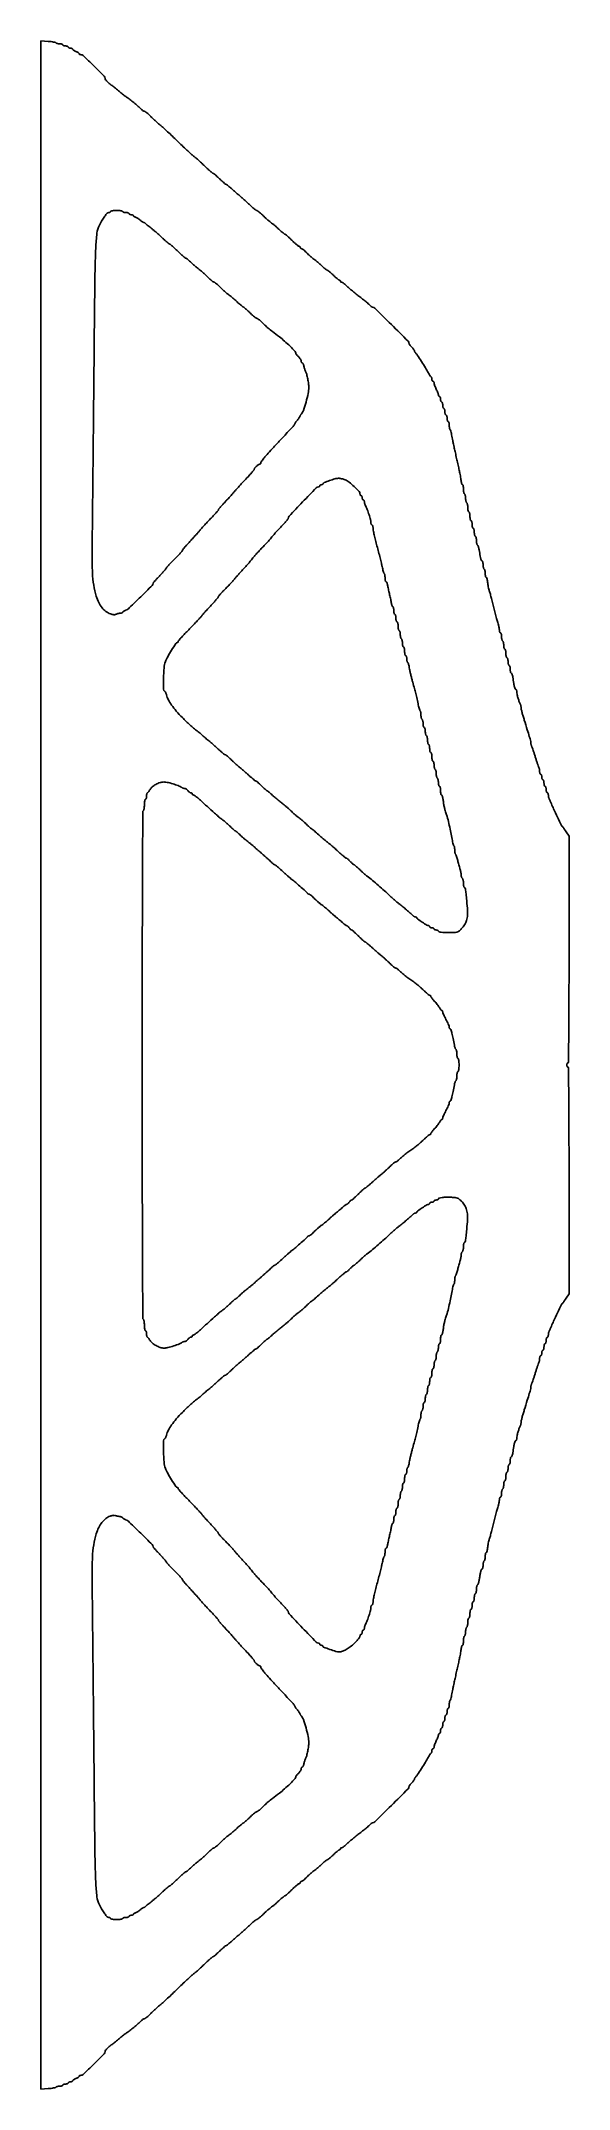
# Model space of a CAD drawing. Extents: x 0 to 485, y 28 to 1910.
import ezdxf

# ---------------------------------------------------------------- set-up
doc = ezdxf.new("R2010")
doc.units = 0

msp = doc.modelspace()

# ---------------------------------------------------------------- linework, layer by layer
for points in [[(0, 969), (0, 28.405214), (6.75, 28.822939, 0.011854), (9.36083, 29.046748, 0.017985), (11.615104, 29.37636, 0.012932), (13.417242, 29.754854, 0.248882), (13.833333, 30.120332, -0.196629), (14.150328, 30.460251, -0.041935), (14.925521, 30.741598, -0.037909), (15.942138, 30.935586, -0.0282), (17.083333, 31, 0.032551), (18.200605, 31.072814, 0.050076), (19.143229, 31.29375, 0.064635), (19.794591, 31.61597, 0.250638), (20, 32, -0.226478), (20.182831, 32.382936, -0.074992), (20.734375, 32.70625, -0.057076), (21.542644, 32.926884, -0.038131), (22.5, 33, 0.038131), (23.457356, 33.073116, 0.057076), (24.265625, 33.29375, 0.074992), (24.817169, 33.617064, 0.226478), (25, 34, -0.191087), (25.151477, 34.381882, -0.088204), (25.5875, 34.70625, -0.068025), (26.234582, 34.926307, -0.048028), (27, 35, 0.042005), (27.765706, 35.06444, 0.061586), (28.4125, 35.258112, 0.080913), (28.85117, 35.542657, 0.211547), (29, 35.87868, -0.208074), (29.180943, 36.29466, -0.033695), (29.88125, 36.864273, -0.032352), (30.851056, 37.459931, -0.023358), (32, 38, 0.023358), (33.148944, 38.540069, 0.032352), (34.11875, 39.135727, 0.033695), (34.819057, 39.70534, 0.208074), (35, 40.12132, -0.192189), (35.133934, 40.456894, -0.08784), (35.519867, 40.741888, -0.067671), (36.092441, 40.935266, -0.047679), (36.769759, 41, 0.193965), (38.782005, 41.811128, 0.002618), (48.529193, 51.292583, 0.002576), (58.187027, 60.88438, 0.198465), (59, 62.851859, -0.169191), (59.401323, 64.003912, -0.026882), (61.009545, 65.822201, -0.026567), (63.260275, 67.876308, -0.018454), (66.002104, 69.959488, 0.010019), (67.577173, 71.114814, 0.005763), (69.430063, 72.566037, 0.005756), (71.2584, 74.067253, 0.009569), (72.759814, 75.379096, -0.008441), (74.182931, 76.6282, -0.006648), (75.764357, 77.933921, -0.006728), (77.266495, 79.108044, -0.016476), (78.410436, 79.919608, 0.014462), (81.701971, 82.234907, 0.009804), (85.319448, 85.051388, 0.009869), (88.684904, 87.891169, 0.020915), (91.15121, 90.246784, -0.020182), (92.251578, 91.300853, -0.024608), (93.365468, 92.191243, -0.024298), (94.355334, 92.834906, -0.132764), (94.966134, 93, 0.159238), (95.642669, 93.221066, 0.012454), (97.166476, 94.395313, 0.015986), (98.940201, 95.930492, 0.011518), (100.82251, 97.75, -0.007832), (102.946025, 99.833162, -0.005121), (105.456349, 102.171299, -0.005151), (107.950342, 104.400321, -0.009825), (110.007586, 106.131017, 0.013995), (112.408197, 108.185006, 0.003275), (116.31002, 111.764072, 0.003373), (120.745717, 115.942809, 0.003307), (125.154183, 120.208499, -0.003364), (129.547833, 124.458883, -0.003505), (133.939083, 128.59168, -0.003372), (137.784341, 132.112154, -0.015319), (140.099031, 134.077482, 0.010397), (142.193326, 135.820494, 0.00397), (145.038873, 138.330573, 0.003929), (148.087113, 141.1063, 0.004811), (150.890323, 143.75, -0.005295), (153.435052, 146.145279, -0.00808), (155.698139, 148.164062, -0.003657), (157.652565, 149.826796, -0.176195), (158.128819, 150, 0.172597), (158.592838, 150.165094, 0.005445), (160.15785, 151.46875, 0.010002), (161.979444, 153.084013, 0.006701), (164, 155, -0.006585), (166.019637, 156.916007, -0.009847), (167.838371, 158.53125, -0.005289), (169.401481, 159.837022, -0.173037), (169.858317, 160, 0.156136), (170.293825, 160.139395, 0.009777), (171.390915, 160.954688, 0.013673), (172.673882, 162.004959, 0.00968), (174.057578, 163.25, -0.006227), (175.802011, 164.841564, -0.002383), (178.26712, 167.014063, -0.002359), (180.966113, 169.347579, -0.002896), (183.509191, 171.5, 0.0056), (186.067005, 173.688741, 0.004308), (188.811208, 176.132812, 0.004357), (191.337463, 178.46252, 0.010347), (193.164874, 180.25, -0.013915), (194.654278, 181.686213, -0.01862), (196.087201, 182.898437, -0.016002), (197.326214, 183.807372, -0.15137), (197.947915, 184, 0.154937), (198.587109, 184.202942, 0.013115), (199.988132, 185.248438, 0.016415), (201.618518, 186.622096, 0.011954), (203.342029, 188.25, -0.008689), (205.233628, 190.060178, -0.006546), (207.372834, 191.985938, -0.006621), (209.432128, 193.743833, -0.015154), (211.040511, 195, 0.012842), (212.663285, 196.255371, 0.005474), (214.772323, 198.014063, 0.005412), (216.982035, 199.939788, 0.00708), (218.957325, 201.75, -0.007693), (220.738621, 203.378416, -0.011252), (222.359967, 204.751563, -0.006869), (223.748221, 205.843438, -0.164645), (224.210788, 206, 0.177414), (224.681348, 206.172395, 0.004911), (226.353087, 207.615625, 0.009525), (228.294815, 209.392315, 0.006326), (230.456522, 211.5, -0.008651), (232.637994, 213.607262, -0.012547), (234.641033, 215.384375, -0.008174), (236.357637, 216.784673, -0.168548), (236.978261, 217, 0.096862), (237.368229, 217.076262, 0.097407), (237.699864, 217.29375, 0.09844), (237.921918, 217.618393, 0.101258), (238, 218, -0.107021), (238.08261, 218.381532, -0.099487), (238.31678, 218.70625, -0.09588), (238.666715, 218.923949, -0.091591), (239.078401, 219, 0.15268), (239.687576, 219.190458, 0.015563), (240.918553, 220.101562, 0.018308), (242.343485, 221.313756, 0.013613), (243.828401, 222.75, -0.011756), (245.524093, 224.402342, -0.007197), (247.596468, 226.273982, -0.007213), (249.703043, 228.069046, -0.012729), (251.5, 229.480575, 0.010604), (253.270139, 230.858912, 0.006598), (255.289479, 232.546, 0.006619), (257.238143, 234.263502, 0.011903), (258.783333, 235.730575, -0.013276), (260.109472, 236.982767, -0.017864), (261.378416, 238.039607, -0.015062), (262.472765, 238.83518, -0.150748), (263.007018, 239, 0.164466), (263.568791, 239.189922, 0.009764), (264.993015, 240.321875, 0.013859), (266.65502, 241.776028, 0.009722), (268.447368, 243.5, -0.010602), (270.245916, 245.223852, -0.014901), (271.926974, 246.678125, -0.011084), (273.368579, 247.799792, -0.161137), (273.973684, 248, 0.096416), (274.365406, 248.076245, 0.09729), (274.69852, 248.29375, 0.098538), (274.921552, 248.6184, 0.101724), (275, 249, -0.103674), (275.079978, 249.381574, -0.09892), (275.307102, 249.70625, -0.096788), (275.646398, 249.923826, -0.094588), (276.045455, 250, 0.123307), (276.59284, 250.137077, 0.02434), (277.467916, 250.660938, 0.024447), (278.451495, 251.388643, 0.020581), (279.419793, 252.25, -0.006821), (280.483744, 253.250213, -0.004194), (281.762417, 254.400291, -0.004204), (283.046615, 255.516899, -0.007497), (284.124338, 256.410566, 0.001304), (285.256238, 257.325742, 0.000604), (286.722509, 258.52055, 0.000598), (288.260009, 259.779566, 0.000833), (289.633138, 260.910566, -0.003474), (291.07175, 262.082804, -0.002008), (292.817485, 263.473729, -0.002007), (294.580412, 264.855357, -0.003368), (296.07374, 266, 0.008595), (297.505483, 267.121391, 0.00609), (299.07467, 268.426562, 0.006149), (300.543379, 269.710256, 0.012934), (301.645148, 270.75, -0.011368), (302.552722, 271.611871, -0.015767), (303.406828, 272.339063, -0.012238), (304.139981, 272.895602, -0.15749), (304.463203, 273, 0.196029), (306.513469, 273.835948, 0.001088), (321.866421, 288.917323, 0.001074), (337.163197, 304.07403, 0.19955), (338, 306.087268, -0.133623), (338.145911, 306.623501, -0.022107), (338.734375, 307.530465, -0.022924), (339.542811, 308.560172, -0.018492), (340.5, 309.590909, 0.016317), (341.457311, 310.61283, 0.020937), (342.265625, 311.61595, 0.019325), (342.86129, 312.490838, 0.140695), (343, 312.974026, -0.098223), (343.085171, 313.4034, -0.032081), (343.37071, 313.985897, -0.030549), (343.779024, 314.607764, -0.030089), (344.261993, 315.178571, 0.045103), (345.854355, 317.179219, 0.003643), (349.512834, 322.826869, 0.005383), (353.137065, 328.649363, 0.013439), (355.623019, 333, -0.01172), (356.396632, 334.36476, -0.015418), (357.168949, 335.569792, -0.01287), (357.861447, 336.526526, -0.125732), (358.25, 336.833333, 0.15923), (358.538485, 337.093607, 0.049842), (358.779688, 337.631771, 0.044078), (358.944732, 338.325242, 0.036404), (359, 339.083333, -0.050201), (359.073823, 339.816758, -0.070178), (359.29375, 340.436979, -0.090315), (359.61825, 340.854207, -0.184457), (360, 341, 0.152654), (360.381374, 341.119214, 0.098162), (360.70625, 341.454815, 0.080889), (360.925429, 341.956305, 0.062734), (361, 342.548306, -0.070472), (361.120438, 343.398568, -0.014176), (361.5875, 344.857782, -0.014713), (362.234369, 346.53777, -0.013277), (363, 348.236136, 0.011331), (363.765714, 349.917199, 0.013285), (364.4125, 351.545124, 0.012255), (364.886153, 352.941119, 0.075794), (365, 353.687829, -0.074616), (365.075238, 354.18919, -0.088552), (365.29375, 354.61455, -0.100665), (365.618647, 354.898901, -0.130303), (366, 355, 0.226478), (366.382936, 355.182831, 0.074992), (366.70625, 355.734375, 0.057076), (366.926884, 356.542644, 0.038131), (367, 357.5, -0.038131), (367.073116, 358.457356, -0.057076), (367.29375, 359.265625, -0.074992), (367.617064, 359.817169, -0.226478), (368, 360, 0.254951), (368.384262, 360.209557, 0.06271), (368.70625, 360.88125, 0.048861), (368.927234, 361.850749, 0.031626), (369, 363, -0.031626), (369.072766, 364.149251, -0.048861), (369.29375, 365.11875, -0.06271), (369.615738, 365.790443, -0.254951), (370, 366, 0.254951), (370.384262, 366.209557, 0.06271), (370.70625, 366.88125, 0.048861), (370.927234, 367.850749, 0.031626), (371, 369, -0.031626), (371.072766, 370.149251, -0.048861), (371.29375, 371.11875, -0.06271), (371.615738, 371.790443, -0.254951), (372, 372, 0.254951), (372.384262, 372.209557, 0.06271), (372.70625, 372.88125, 0.048861), (372.927234, 373.850749, 0.031626), (373, 375, -0.031626), (373.072766, 376.149251, -0.048861), (373.29375, 377.11875, -0.06271), (373.615738, 377.790443, -0.254951), (374, 378, 0.270668), (374.385211, 378.225013, 0.055558), (374.70625, 378.979167, 0.044499), (374.927394, 380.056172, 0.028402), (375, 381.333333, -0.020319), (375.05408, 382.663541, -0.024472), (375.216507, 383.904007, -0.024249), (375.451007, 384.916368, -0.128014), (375.737044, 385.40371, 0.124024), (376.081119, 385.979527, 0.007884), (376.621308, 387.886387, 0.011184), (377.184322, 390.207983, 0.008065), (377.712308, 392.820377, -0.002262), (378.254059, 395.670856, -0.001853), (378.858191, 398.712861, -0.001871), (379.434536, 401.505916, -0.004939), (379.874409, 403.5, 0.001183), (380.313242, 405.420663, 0.000534), (380.879902, 407.940625, 0.000529), (381.472384, 410.601839, 0.000723), (382, 413, -0.000983), (382.528921, 415.398157, -0.000718), (383.125364, 418.059375, -0.000726), (383.69779, 420.579304, -0.001605), (384.14352, 422.5, 0.009621), (384.546471, 424.372166, 0.005013), (384.980389, 426.720313, 0.004983), (385.377696, 429.140087, 0.007581), (385.669894, 431.25, -0.017001), (385.957056, 433.070503, -0.026817), (386.339119, 434.604688, -0.024993), (386.755147, 435.75271, -0.301998), (387.127229, 436, 0.310926), (387.466347, 436.23345, 0.03678), (387.743624, 437.157664, 0.033629), (387.936916, 438.430481, 0.020873), (388, 439.940983, -0.023552), (388.07325, 441.49521, -0.030444), (388.29375, 442.90585, -0.031293), (388.612194, 444.01959, -0.17067), (389, 444.5, 0.158284), (389.38656, 444.955916, 0.036095), (389.70625, 445.929939, 0.033884), (389.926564, 447.159953, 0.02738), (390, 448.5, -0.02738), (390.073436, 449.840047, -0.033884), (390.29375, 451.070061, -0.036095), (390.61344, 452.044084, -0.158284), (391, 452.5, 0.17067), (391.387806, 452.98041, 0.031293), (391.70625, 454.09415, 0.030444), (391.92675, 455.50479, 0.023552), (392, 457.059017, -0.023957), (392.072405, 458.56932, -0.038191), (392.29375, 459.842336, -0.044731), (392.61304, 460.751017, -0.293924), (393, 461, 0.295869), (393.387127, 461.251055, 0.04382), (393.70625, 462.175, 0.037669), (393.92761, 463.467056, 0.023598), (394, 465, -0.023598), (394.07239, 466.532944, -0.037669), (394.29375, 467.825, -0.04382), (394.612873, 468.748945, -0.295869), (395, 469, 0.277684), (395.385692, 469.232098, 0.052312), (395.70625, 470.028125, 0.042582), (395.927458, 471.158889, 0.027026), (396, 472.5, -0.027026), (396.072542, 473.841111, -0.042582), (396.29375, 474.971875, -0.052312), (396.614308, 475.767902, -0.277684), (397, 476, 0.275259), (397.385522, 476.229636, 0.053437), (397.70625, 477.010789, 0.043243), (397.927436, 478.122516, 0.027497), (398, 479.440983, -0.026918), (398.073414, 480.803639, -0.033489), (398.29375, 482.052725, -0.035556), (398.613307, 483.04134, -0.159713), (399, 483.5, 0.158284), (399.38656, 483.955916, 0.036095), (399.70625, 484.929939, 0.033884), (399.926564, 486.159953, 0.02738), (400, 487.5, -0.0244), (400.065195, 488.83515, -0.031238), (400.261294, 490.050002, -0.032422), (400.544827, 491.00953, -0.16782), (400.889512, 491.431715, 0.141945), (401.271355, 491.853942, 0.024812), (401.697061, 492.850822, 0.025189), (402.090575, 494.106847, 0.020254), (402.389512, 495.490732, -0.000012), (402.667351, 497.087616, -0.000007), (402.999682, 498.997277, -0.000007), (403.331913, 500.906058, -0.000012), (403.609406, 502.5, -0.023222), (403.907606, 503.840922, -0.034922), (404.301411, 504.971875, -0.037981), (404.726897, 505.787531, -0.259088), (405.109406, 506, 0.2913), (405.453834, 506.21927, 0.045959), (405.738388, 507.010789, 0.038897), (405.935498, 508.122324, 0.024443), (406, 509.440983, -0.026918), (406.073414, 510.803639, -0.033489), (406.29375, 512.052725, -0.035556), (406.613307, 513.04134, -0.159713), (407, 513.5, 0.159713), (407.386693, 513.95866, 0.035556), (407.70625, 514.947275, 0.033489), (407.926586, 516.196361, 0.026918), (408, 517.559017, -0.023656), (408.062425, 518.877723, -0.037753), (408.253306, 519.989211, -0.043967), (408.528515, 520.783799, -0.295555), (408.862319, 521, 0.315792), (409.231954, 521.259316, 0.019637), (409.659919, 522.604588, 0.023324), (410.058278, 524.368658, 0.014616), (410.366638, 526.462428, -0.010544), (410.680571, 528.721509, -0.010178), (411.092653, 530.992242, -0.010145), (411.536628, 532.976102, -0.036248), (411.936643, 534.212428, 0.026778), (412.450104, 535.702511, 0.002417), (413.515245, 539.499901, 0.003134), (414.736068, 544.045814, 0.002444), (416.007452, 549, -0.001049), (417.278543, 554.011058, -0.001252), (418.498739, 558.730231, -0.001079), (419.54619, 562.70476, -0.008171), (420.075128, 564.570998, 0.016631), (420.429303, 565.906328, 0.012908), (420.728319, 567.379972, 0.013102), (420.935839, 568.770224, 0.030502), (421, 569.820998, -0.043943), (421.073451, 570.655135, -0.063734), (421.29375, 571.359918, -0.083503), (421.617786, 571.836754, -0.204612), (422, 572, 0.275259), (422.385522, 572.229636, 0.053437), (422.70625, 573.010789, 0.043243), (422.927436, 574.122516, 0.027497), (423, 575.440983, -0.026918), (423.073414, 576.803639, -0.033489), (423.29375, 578.052725, -0.035556), (423.613307, 579.04134, -0.159713), (424, 579.5, 0.159713), (424.386693, 579.95866, 0.035556), (424.70625, 580.947275, 0.033489), (424.926586, 582.196361, 0.026918), (425, 583.559017, -0.027497), (425.072564, 584.877484, -0.043243), (425.29375, 585.989211, -0.053437), (425.614478, 586.770364, -0.275259), (426, 587, 0.295869), (426.387127, 587.251055, 0.04382), (426.70625, 588.175, 0.037669), (426.92761, 589.467056, 0.023598), (427, 591, -0.023598), (427.07239, 592.532944, -0.037669), (427.29375, 593.825, -0.04382), (427.612873, 594.748945, -0.295869), (428, 595, 0.277684), (428.385692, 595.232098, 0.052312), (428.70625, 596.028125, 0.042582), (428.927458, 597.158889, 0.027026), (429, 598.5, -0.027026), (429.072542, 599.841111, -0.042582), (429.29375, 600.971875, -0.052312), (429.614308, 601.767902, -0.277684), (430, 602, 0.277684), (430.385692, 602.232098, 0.052312), (430.70625, 603.028125, 0.042582), (430.927458, 604.158889, 0.027026), (431, 605.5, -0.024144), (431.064807, 606.841294, -0.038464), (431.262896, 607.971875, -0.045206), (431.548726, 608.778132, -0.292909), (431.894965, 609, 0.270375), (432.276291, 609.222465, 0.03574), (432.693491, 610.101563, 0.033494), (433.074516, 611.31315, 0.021941), (433.356594, 612.75, -0.003562), (434.279018, 618.573161, -0.018941), (434.926063, 621.731029, -0.029707), (435.494955, 623.574185, -0.312634), (436.109406, 624, 0.223052), (436.450331, 624.160051, 0.076388), (436.738388, 624.640082, 0.058097), (436.93484, 625.344612, 0.038987), (437, 626.179002, -0.052691), (437.226138, 628.318942, -0.01617), (438.008633, 631.476719, -0.016755), (439.040757, 634.712717, -0.031396), (440.122756, 637.236431, 0.038596), (440.459134, 638.053262, 0.022193), (440.742309, 639.080003, 0.022075), (440.936382, 640.142971, 0.034124), (441, 641.074028, -0.057422), (441.148308, 642.361157, -0.006319), (441.861468, 645.249433, -0.007649), (442.809654, 648.675343, -0.006116), (443.932657, 652.337597, 0.002165), (446.683724, 661.062601, 0.005874), (448.534217, 667.278153, 0.005688), (449.764271, 671.788576, 0.063802), (450, 673.628403, -0.047701), (450.063037, 674.287647, -0.022026), (450.263577, 675.126336, -0.021582), (450.553708, 675.996282, -0.027979), (450.897282, 676.763569, 0.033737), (451.365935, 677.843318, 0.004494), (452.178835, 680.193048, 0.005185), (453.089839, 683.001142, 0.004335), (454, 686, -0.004335), (454.910161, 688.998858, -0.005185), (455.821165, 691.806952, -0.004494), (456.634065, 694.156682, -0.033737), (457.102718, 695.236431, 0.044911), (457.447143, 696.081083, 0.022343), (457.736423, 697.201147, 0.021979), (457.934462, 698.396972, 0.030051), (458, 699.486431, -0.037919), (458.073104, 700.448995, -0.056821), (458.29375, 701.261639, -0.074638), (458.617031, 701.816384, -0.227337), (459, 702, 0.226478), (459.382936, 702.182831, 0.074992), (459.70625, 702.734375, 0.057076), (459.926884, 703.542644, 0.038131), (460, 704.5, -0.038131), (460.073116, 705.457356, -0.057076), (460.29375, 706.265625, -0.074992), (460.617064, 706.817169, -0.226478), (461, 707, 0.254951), (461.384262, 707.209557, 0.06271), (461.70625, 707.88125, 0.048861), (461.927234, 708.850749, 0.031626), (462, 710, -0.031626), (462.072766, 711.149251, -0.048861), (462.29375, 712.11875, -0.06271), (462.615738, 712.790443, -0.254951), (463, 713, 0.254951), (463.384262, 713.209557, 0.06271), (463.70625, 713.88125, 0.048861), (463.927234, 714.850749, 0.031626), (464, 716, -0.031626), (464.072766, 717.149251, -0.048861), (464.29375, 718.11875, -0.06271), (464.615738, 718.790443, -0.254951), (465, 719, 0.192146), (465.381905, 719.15239, 0.087854), (465.70625, 719.591486, 0.067684), (465.926327, 720.242941, 0.047692), (466, 721.013569, -0.03557), (466.063918, 721.910913, -0.022283), (466.259478, 722.945728, -0.022335), (466.544695, 723.95275, -0.037499), (466.883329, 724.763569, 0.009063), (467.292397, 725.605111, 0.004071), (467.800532, 726.724298, 0.004029), (468.31841, 727.91586, 0.005474), (468.765303, 729, -0.013216), (470.841026, 733.822325, -0.003731), (474.328792, 741.223849, -0.000948), (478.155783, 749.152021, -0.119051), (478.852425, 749.998501, 0.070393), (479.235781, 750.382136, 0.005069), (480.128058, 751.594824, 0.007032), (481.161053, 753.072375, 0.005255), (482.259359, 754.72856), (485, 758.957119), (485, 862.97856, 0.000633), (484.942155, 908.701363, 0.001771), (484.747597, 940.74464, 0.000178), (484.490702, 966.514338, 0.411193), (484, 967, -0.191087), (483.618118, 967.151477, -0.088204), (483.29375, 967.5875, -0.068025), (483.073693, 968.234582, -0.048028), (483, 969, -0.048028), (483.073693, 969.765418, -0.068025), (483.29375, 970.4125, -0.088204), (483.618118, 970.848523, -0.191087), (484, 971, 0.411193), (484.490702, 971.485662, 0.000178), (484.747597, 997.25536, 0.001771), (484.942155, 1029.298637, 0.000633), (485, 1075.02144), (485, 1179.042881), (482.259359, 1183.27144, 0.005255), (481.161053, 1184.927625, 0.007032), (480.128058, 1186.405176, 0.005069), (479.235781, 1187.617864, 0.070393), (478.852425, 1188.001499, -0.119051), (478.155783, 1188.847979, -0.000948), (474.328792, 1196.776151, -0.003731), (470.841026, 1204.177675, -0.013216), (468.765303, 1209, 0.005474), (468.31841, 1210.08414, 0.004029), (467.800532, 1211.275702, 0.004071), (467.292397, 1212.394889, 0.009063), (466.883329, 1213.236431, -0.037499), (466.544695, 1214.04725, -0.022335), (466.259478, 1215.054272, -0.022283), (466.063918, 1216.089087, -0.03557), (466, 1216.986431, 0.047692), (465.926327, 1217.757059, 0.067684), (465.70625, 1218.408514, 0.087854), (465.381905, 1218.84761, 0.192146), (465, 1219, -0.254951), (464.615738, 1219.209557, -0.06271), (464.29375, 1219.88125, -0.048861), (464.072766, 1220.850749, -0.031626), (464, 1222, 0.031626), (463.927234, 1223.149251, 0.048861), (463.70625, 1224.11875, 0.06271), (463.384262, 1224.790443, 0.254951), (463, 1225, -0.254951), (462.615738, 1225.209557, -0.06271), (462.29375, 1225.88125, -0.048861), (462.072766, 1226.850749, -0.031626), (462, 1228, 0.031626), (461.927234, 1229.149251, 0.048861), (461.70625, 1230.11875, 0.06271), (461.384262, 1230.790443, 0.254951), (461, 1231, -0.226478), (460.617064, 1231.182831, -0.074992), (460.29375, 1231.734375, -0.057076), (460.073116, 1232.542644, -0.038131), (460, 1233.5, 0.038131), (459.926884, 1234.457356, 0.057076), (459.70625, 1235.265625, 0.074992), (459.382936, 1235.817169, 0.226478), (459, 1236, -0.227337), (458.617031, 1236.183616, -0.074638), (458.29375, 1236.738361, -0.056821), (458.073104, 1237.551005, -0.037919), (458, 1238.513569, 0.030051), (457.934462, 1239.603028, 0.021979), (457.736423, 1240.798853, 0.022343), (457.447143, 1241.918917, 0.044911), (457.102718, 1242.763569, -0.033737), (456.634065, 1243.843318, -0.004494), (455.821165, 1246.193048, -0.005185), (454.910161, 1249.001142, -0.004335), (454, 1252, 0.004335), (453.089839, 1254.998858, 0.005185), (452.178835, 1257.806952, 0.004494), (451.365935, 1260.156682, 0.033737), (450.897282, 1261.236431, -0.027979), (450.553708, 1262.003718, -0.021582), (450.263577, 1262.873664, -0.022026), (450.063037, 1263.712353, -0.047701), (450, 1264.371597, 0.063802), (449.764271, 1266.211424, 0.005688), (448.534217, 1270.721847, 0.005874), (446.683724, 1276.937399, 0.002165), (443.932657, 1285.662403, -0.006116), (442.809654, 1289.324657, -0.007649), (441.861468, 1292.750567, -0.006319), (441.148308, 1295.638843, -0.057422), (441, 1296.925972, 0.034124), (440.936382, 1297.857029, 0.022075), (440.742309, 1298.919997, 0.022193), (440.459134, 1299.946738, 0.038596), (440.122756, 1300.763569, -0.031396), (439.040757, 1303.287283, -0.016755), (438.008633, 1306.523281, -0.01617), (437.226138, 1309.681058, -0.052691), (437, 1311.820998, 0.038987), (436.93484, 1312.655388, 0.058097), (436.738388, 1313.359918, 0.076388), (436.450331, 1313.839949, 0.223052), (436.109406, 1314, -0.312634), (435.494955, 1314.425815, -0.029707), (434.926063, 1316.268971, -0.018941), (434.279018, 1319.426839, -0.003562), (433.356594, 1325.25, 0.021941), (433.074516, 1326.68685, 0.033494), (432.693491, 1327.898438, 0.03574), (432.276291, 1328.777535, 0.270375), (431.894965, 1329, -0.292909), (431.548726, 1329.221868, -0.045206), (431.262896, 1330.028125, -0.038464), (431.064807, 1331.158706, -0.024144), (431, 1332.5, 0.027026), (430.927458, 1333.841111, 0.042582), (430.70625, 1334.971875, 0.052312), (430.385692, 1335.767902, 0.277684), (430, 1336, -0.277684), (429.614308, 1336.232098, -0.052312), (429.29375, 1337.028125, -0.042582), (429.072542, 1338.158889, -0.027026), (429, 1339.5, 0.027026), (428.927458, 1340.841111, 0.042582), (428.70625, 1341.971875, 0.052312), (428.385692, 1342.767902, 0.277684), (428, 1343, -0.295869), (427.612873, 1343.251055, -0.04382), (427.29375, 1344.175, -0.037669), (427.07239, 1345.467056, -0.023598), (427, 1347, 0.023598), (426.92761, 1348.532944, 0.037669), (426.70625, 1349.825, 0.04382), (426.387127, 1350.748945, 0.295869), (426, 1351, -0.275259), (425.614478, 1351.229636, -0.053437), (425.29375, 1352.010789, -0.043243), (425.072564, 1353.122516, -0.027497), (425, 1354.440983, 0.026918), (424.926586, 1355.803639, 0.033489), (424.70625, 1357.052725, 0.035556), (424.386693, 1358.04134, 0.159713), (424, 1358.5, -0.159713), (423.613307, 1358.95866, -0.035556), (423.29375, 1359.947275, -0.033489), (423.073414, 1361.196361, -0.026918), (423, 1362.559017, 0.027497), (422.927436, 1363.877484, 0.043243), (422.70625, 1364.989211, 0.053437), (422.385522, 1365.770364, 0.275259), (422, 1366, -0.204612), (421.617786, 1366.163246, -0.083503), (421.29375, 1366.640082, -0.063734), (421.073451, 1367.344865, -0.043943), (421, 1368.179002, 0.030502), (420.935839, 1369.229776, 0.013102), (420.728319, 1370.620028, 0.012908), (420.429303, 1372.093672, 0.016631), (420.075128, 1373.429002, -0.008171), (419.54619, 1375.29524, -0.001079), (418.498739, 1379.269769, -0.001252), (417.278543, 1383.988942, -0.001049), (416.007452, 1389, 0.002444), (414.736068, 1393.954186, 0.003134), (413.515245, 1398.500099, 0.002417), (412.450104, 1402.297489, 0.026778), (411.936643, 1403.787572, -0.036248), (411.536628, 1405.023898, -0.010145), (411.092653, 1407.007758, -0.010178), (410.680571, 1409.278491, -0.010544), (410.366638, 1411.537572, 0.014616), (410.058278, 1413.631342, 0.023324), (409.659919, 1415.395412, 0.019637), (409.231954, 1416.740684, 0.315792), (408.862319, 1417, -0.295555), (408.528515, 1417.216201, -0.043967), (408.253306, 1418.010789, -0.037753), (408.062425, 1419.122277, -0.023656), (408, 1420.440983, 0.026918), (407.926586, 1421.803639, 0.033489), (407.70625, 1423.052725, 0.035556), (407.386693, 1424.04134, 0.159713), (407, 1424.5, -0.159713), (406.613307, 1424.95866, -0.035556), (406.29375, 1425.947275, -0.033489), (406.073414, 1427.196361, -0.026918), (406, 1428.559017, 0.024443), (405.935498, 1429.877676, 0.038897), (405.738388, 1430.989211, 0.045959), (405.453834, 1431.78073, 0.2913), (405.109406, 1432, -0.28919), (404.518717, 1432.372823, -0.0471), (404.031294, 1433.705541, -0.01979), (403.460512, 1436.295458, -0.0022), (402.418698, 1442.259268, 0.019011), (402.108631, 1443.738938, 0.024113), (401.705634, 1445.07574, 0.023276), (401.27268, 1446.136369, 0.146821), (400.889512, 1446.568285, -0.16782), (400.544827, 1446.99047, -0.032422), (400.261294, 1447.949998, -0.031238), (400.065195, 1449.16485, -0.0244), (400, 1450.5, 0.02738), (399.926564, 1451.840047, 0.033884), (399.70625, 1453.070061, 0.036095), (399.38656, 1454.044084, 0.158284), (399, 1454.5, -0.159713), (398.613307, 1454.95866, -0.035556), (398.29375, 1455.947275, -0.033489), (398.073414, 1457.196361, -0.026918), (398, 1458.559017, 0.027497), (397.927436, 1459.877484, 0.043243), (397.70625, 1460.989211, 0.053437), (397.385522, 1461.770364, 0.275259), (397, 1462, -0.277684), (396.614308, 1462.232098, -0.052312), (396.29375, 1463.028125, -0.042582), (396.072542, 1464.158889, -0.027026), (396, 1465.5, 0.027026), (395.927458, 1466.841111, 0.042582), (395.70625, 1467.971875, 0.052312), (395.385692, 1468.767902, 0.277684), (395, 1469, -0.295869), (394.612873, 1469.251055, -0.04382), (394.29375, 1470.175, -0.037669), (394.07239, 1471.467056, -0.023598), (394, 1473, 0.023598), (393.92761, 1474.532944, 0.037669), (393.70625, 1475.825, 0.04382), (393.387127, 1476.748945, 0.295869), (393, 1477, -0.293924), (392.61304, 1477.248983, -0.044731), (392.29375, 1478.157664, -0.038191), (392.072405, 1479.43068, -0.023957), (392, 1480.940983, 0.023552), (391.92675, 1482.49521, 0.030444), (391.70625, 1483.90585, 0.031293), (391.387806, 1485.01959, 0.17067), (391, 1485.5, -0.158284), (390.61344, 1485.955916, -0.036095), (390.29375, 1486.929939, -0.033884), (390.073436, 1488.159953, -0.02738), (390, 1489.5, 0.02738), (389.926564, 1490.840047, 0.033884), (389.70625, 1492.070061, 0.036095), (389.38656, 1493.044084, 0.158284), (389, 1493.5, -0.17067), (388.612194, 1493.98041, -0.031293), (388.29375, 1495.09415, -0.030444), (388.07325, 1496.50479, -0.023552), (388, 1498.059017, 0.020873), (387.936916, 1499.569519, 0.033629), (387.743624, 1500.842336, 0.03678), (387.466347, 1501.76655, 0.310926), (387.127229, 1502, -0.301998), (386.755147, 1502.24729, -0.024993), (386.339119, 1503.395313, -0.026817), (385.957056, 1504.929497, -0.017001), (385.669894, 1506.75, 0.007581), (385.377696, 1508.859913, 0.004983), (384.980389, 1511.279687, 0.005013), (384.546471, 1513.627834, 0.009621), (384.14352, 1515.5, -0.001605), (383.69779, 1517.420696, -0.000726), (383.125364, 1519.940625, -0.000718), (382.528921, 1522.601843, -0.000983), (382, 1525, 0.000723), (381.472384, 1527.398161, 0.000529), (380.879902, 1530.059375, 0.000534), (380.313242, 1532.579337, 0.001183), (379.874409, 1534.5, -0.004939), (379.434536, 1536.494084, -0.001871), (378.858191, 1539.287139, -0.001853), (378.254059, 1542.329144, -0.002262), (377.712308, 1545.179623, 0.008065), (377.184322, 1547.792017, 0.011184), (376.621308, 1550.113613, 0.007884), (376.081119, 1552.020473, 0.124024), (375.737044, 1552.59629, -0.128014), (375.451007, 1553.083632, -0.024249), (375.216507, 1554.095993, -0.024472), (375.05408, 1555.336459, -0.020319), (375, 1556.666667, 0.028402), (374.927394, 1557.943828, 0.044499), (374.70625, 1559.020833, 0.055558), (374.385211, 1559.774987, 0.270668), (374, 1560, -0.254951), (373.615738, 1560.209557, -0.06271), (373.29375, 1560.88125, -0.048861), (373.072766, 1561.850749, -0.031626), (373, 1563, 0.031626), (372.927234, 1564.149251, 0.048861), (372.70625, 1565.11875, 0.06271), (372.384262, 1565.790443, 0.254951), (372, 1566, -0.254951), (371.615738, 1566.209557, -0.06271), (371.29375, 1566.88125, -0.048861), (371.072766, 1567.850749, -0.031626), (371, 1569, 0.031626), (370.927234, 1570.149251, 0.048861), (370.70625, 1571.11875, 0.06271), (370.384262, 1571.790443, 0.254951), (370, 1572, -0.254951), (369.615738, 1572.209557, -0.06271), (369.29375, 1572.88125, -0.048861), (369.072766, 1573.850749, -0.031626), (369, 1575, 0.031626), (368.927234, 1576.149251, 0.048861), (368.70625, 1577.11875, 0.06271), (368.384262, 1577.790443, 0.254951), (368, 1578, -0.226478), (367.617064, 1578.182831, -0.074992), (367.29375, 1578.734375, -0.057076), (367.073116, 1579.542644, -0.038131), (367, 1580.5, 0.038131), (366.926884, 1581.457356, 0.057076), (366.70625, 1582.265625, 0.074992), (366.382936, 1582.817169, 0.226478), (366, 1583, -0.130303), (365.618647, 1583.101099, -0.100665), (365.29375, 1583.38545, -0.088552), (365.075238, 1583.81081, -0.074616), (365, 1584.312171, 0.075794), (364.886153, 1585.058881, 0.012255), (364.4125, 1586.454876, 0.013285), (363.765714, 1588.082801, 0.011331), (363, 1589.763864, -0.013277), (362.234369, 1591.46223, -0.014713), (361.5875, 1593.142218, -0.014176), (361.120438, 1594.601432, -0.070472), (361, 1595.451694, 0.062734), (360.925429, 1596.043695, 0.080889), (360.70625, 1596.545185, 0.098162), (360.381374, 1596.880786, 0.152654), (360, 1597, -0.184457), (359.61825, 1597.145793, -0.090315), (359.29375, 1597.563021, -0.070178), (359.073823, 1598.183242, -0.050201), (359, 1598.916667, 0.036404), (358.944732, 1599.674758, 0.044078), (358.779688, 1600.368229, 0.049842), (358.538485, 1600.906393, 0.15923), (358.25, 1601.166667, -0.125732), (357.861447, 1601.473474, -0.01287), (357.168949, 1602.430208, -0.015418), (356.396632, 1603.63524, -0.01172), (355.623019, 1605, 0.013439), (353.137065, 1609.350637, 0.005383), (349.512834, 1615.173131, 0.003643), (345.854355, 1620.820781, 0.045103), (344.261993, 1622.821429, -0.030089), (343.779024, 1623.392236, -0.030549), (343.37071, 1624.014103, -0.032081), (343.085171, 1624.5966, -0.098223), (343, 1625.025974, 0.140695), (342.86129, 1625.509162, 0.019325), (342.265625, 1626.38405, 0.020937), (341.457311, 1627.38717, 0.016317), (340.5, 1628.409091, -0.018492), (339.542811, 1629.439828, -0.022924), (338.734375, 1630.469535, -0.022107), (338.145911, 1631.376499, -0.133623), (338, 1631.912732, 0.19955), (337.163197, 1633.92597, 0.001074), (321.866421, 1649.082677, 0.001088), (306.513469, 1664.164052, 0.196029), (304.463203, 1665, -0.15749), (304.139981, 1665.104398, -0.012238), (303.406828, 1665.660938, -0.015767), (302.552722, 1666.388129, -0.011368), (301.645148, 1667.25, 0.012934), (300.543379, 1668.289744, 0.006149), (299.07467, 1669.573437, 0.00609), (297.505483, 1670.878609, 0.008595), (296.07374, 1672, -0.003368), (294.580412, 1673.144643, -0.002007), (292.817485, 1674.526271, -0.002008), (291.07175, 1675.917196, -0.003474), (289.633138, 1677.089434, 0.000833), (288.260009, 1678.220434, 0.000598), (286.722509, 1679.47945, 0.000604), (285.256238, 1680.674258, 0.001304), (284.124338, 1681.589434, -0.007497), (283.046615, 1682.483101, -0.004204), (281.762417, 1683.599709, -0.004194), (280.483744, 1684.749787, -0.006821), (279.419793, 1685.75, 0.020581), (278.451495, 1686.611357, 0.024447), (277.467916, 1687.339062, 0.02434), (276.59284, 1687.862923, 0.123307), (276.045455, 1688, -0.094588), (275.646398, 1688.076174, -0.096788), (275.307102, 1688.29375, -0.09892), (275.079978, 1688.618426, -0.103674), (275, 1689, 0.101724), (274.921552, 1689.3816, 0.098538), (274.69852, 1689.70625, 0.09729), (274.365406, 1689.923755, 0.096416), (273.973684, 1690, -0.161137), (273.368579, 1690.200208, -0.011084), (271.926974, 1691.321875, -0.014901), (270.245916, 1692.776148, -0.010602), (268.447368, 1694.5, 0.009722), (266.65502, 1696.223972, 0.013859), (264.993015, 1697.678125, 0.009764), (263.568791, 1698.810078, 0.164466), (263.007018, 1699, -0.150748), (262.472765, 1699.16482, -0.015062), (261.378416, 1699.960393, -0.017864), (260.109472, 1701.017233, -0.013276), (258.783333, 1702.269425, 0.011903), (257.238143, 1703.736498, 0.006619), (255.289479, 1705.454, 0.006598), (253.270139, 1707.141088, 0.010604), (251.5, 1708.519425, -0.012729), (249.703043, 1709.930954, -0.007213), (247.596468, 1711.726018, -0.007197), (245.524093, 1713.597658, -0.011756), (243.828401, 1715.25, 0.013613), (242.343485, 1716.686244, 0.018308), (240.918553, 1717.898438, 0.015563), (239.687576, 1718.809542, 0.15268), (239.078401, 1719, -0.091591), (238.666715, 1719.076051, -0.09588), (238.31678, 1719.29375, -0.099487), (238.08261, 1719.618468, -0.107021), (238, 1720, 0.101258), (237.921918, 1720.381607, 0.09844), (237.699864, 1720.70625, 0.097407), (237.368229, 1720.923738, 0.096862), (236.978261, 1721, -0.168548), (236.357637, 1721.215327, -0.008174), (234.641033, 1722.615625, -0.012547), (232.637994, 1724.392738, -0.008651), (230.456522, 1726.5, 0.006326), (228.294815, 1728.607685, 0.009525), (226.353087, 1730.384375, 0.004911), (224.681348, 1731.827605, 0.177414), (224.210788, 1732, -0.164645), (223.748221, 1732.156562, -0.006869), (222.359967, 1733.248437, -0.011252), (220.738621, 1734.621584, -0.007693), (218.957325, 1736.25, 0.00708), (216.982035, 1738.060212, 0.005412), (214.772323, 1739.985938, 0.005474), (212.663285, 1741.744629, 0.012842), (211.040511, 1743, -0.015154), (209.432128, 1744.256167, -0.006621), (207.372834, 1746.014062, -0.006546), (205.233628, 1747.939822, -0.008689), (203.342029, 1749.75, 0.011954), (201.618518, 1751.377904, 0.016415), (199.988132, 1752.751563, 0.013115), (198.587109, 1753.797058, 0.154937), (197.947915, 1754, -0.15137), (197.326214, 1754.192628, -0.016002), (196.087201, 1755.101562, -0.01862), (194.654278, 1756.313787, -0.013915), (193.164874, 1757.75, 0.010347), (191.337463, 1759.53748, 0.004357), (188.811208, 1761.867188, 0.004308), (186.067005, 1764.311259, 0.0056), (183.509191, 1766.5, -0.002896), (180.966113, 1768.652421, -0.002359), (178.26712, 1770.985938, -0.002383), (175.802011, 1773.158436, -0.006227), (174.057578, 1774.75, 0.00968), (172.673882, 1775.995041, 0.013673), (171.390915, 1777.045312, 0.009777), (170.293825, 1777.860605, 0.156136), (169.858317, 1778, -0.173037), (169.401481, 1778.162978, -0.005289), (167.838371, 1779.46875, -0.009847), (166.019637, 1781.083993, -0.006585), (164, 1783, 0.006701), (161.979444, 1784.915987, 0.010002), (160.15785, 1786.53125, 0.005445), (158.592838, 1787.834906, 0.172597), (158.128819, 1788, -0.176195), (157.652565, 1788.173204, -0.003657), (155.698139, 1789.835938, -0.00808), (153.435052, 1791.854721, -0.005295), (150.890323, 1794.25, 0.004811), (148.087113, 1796.8937, 0.003929), (145.038873, 1799.669427, 0.00397), (142.193326, 1802.179506, 0.010397), (140.099031, 1803.922518, -0.015319), (137.784341, 1805.887846, -0.003372), (133.939083, 1809.40832, -0.003505), (129.547833, 1813.541117, -0.003364), (125.154183, 1817.791501, 0.003307), (120.745717, 1822.057191, 0.003373), (116.31002, 1826.235928, 0.003275), (112.408197, 1829.814994, 0.013995), (110.007586, 1831.868983, -0.009825), (107.950342, 1833.599679, -0.005151), (105.456349, 1835.828701, -0.005121), (102.946025, 1838.166838, -0.007832), (100.82251, 1840.25, 0.011518), (98.940201, 1842.069508, 0.015986), (97.166476, 1843.604687, 0.012454), (95.642669, 1844.778934, 0.159238), (94.966134, 1845, -0.132764), (94.355334, 1845.165094, -0.024298), (93.365468, 1845.808757, -0.024608), (92.251578, 1846.699147, -0.020182), (91.15121, 1847.753216, 0.020915), (88.684904, 1850.108831, 0.009869), (85.319448, 1852.948612, 0.009804), (81.701971, 1855.765093, 0.014462), (78.410436, 1858.080392, -0.016476), (77.266495, 1858.891956, -0.006728), (75.764357, 1860.066079, -0.006648), (74.182931, 1861.3718, -0.008441), (72.759814, 1862.620904, 0.009569), (71.2584, 1863.932747, 0.005756), (69.430063, 1865.433963, 0.005763), (67.577173, 1866.885186, 0.010019), (66.002104, 1868.040512, -0.018454), (63.260275, 1870.123692, -0.026567), (61.009545, 1872.177799, -0.026882), (59.401323, 1873.996088, -0.169191), (59, 1875.148141, 0.198465), (58.187027, 1877.11562, 0.002576), (48.529193, 1886.707417, 0.002618), (38.782005, 1896.188872, 0.193965), (36.769759, 1897, -0.047679), (36.092441, 1897.064734, -0.067671), (35.519867, 1897.258112, -0.08784), (35.133934, 1897.543106, -0.192189), (35, 1897.87868, 0.208074), (34.819057, 1898.29466, 0.033695), (34.11875, 1898.864273, 0.032352), (33.148944, 1899.459931, 0.023358), (32, 1900, -0.023358), (30.851056, 1900.540069, -0.032352), (29.88125, 1901.135727, -0.033695), (29.180943, 1901.70534, -0.208074), (29, 1902.12132, 0.211547), (28.85117, 1902.457343, 0.080913), (28.4125, 1902.741888, 0.061586), (27.765706, 1902.93556, 0.042005), (27, 1903, -0.048028), (26.234582, 1903.073693, -0.068025), (25.5875, 1903.29375, -0.088204), (25.151477, 1903.618118, -0.191087), (25, 1904, 0.226478), (24.817169, 1904.382936, 0.074992), (24.265625, 1904.70625, 0.057076), (23.457356, 1904.926884, 0.038131), (22.5, 1905, -0.038131), (21.542644, 1905.073116, -0.057076), (20.734375, 1905.29375, -0.074992), (20.182831, 1905.617064, -0.226478), (20, 1906, 0.250638), (19.794591, 1906.38403, 0.064635), (19.143229, 1906.70625, 0.050076), (18.200605, 1906.927186, 0.032551), (17.083333, 1907, -0.0282), (15.942138, 1907.064414, -0.037909), (14.925521, 1907.258402, -0.041935), (14.150328, 1907.539749, -0.196629), (13.833333, 1907.879668, 0.248882), (13.417242, 1908.245146, 0.012932), (11.615104, 1908.62364, 0.017985), (9.36083, 1908.953252, 0.011854), (6.75, 1909.177061), (0, 1909.594786)], [(75, 1753, 0.254951), (75.209557, 1752.615738, 0.06271), (75.88125, 1752.29375, 0.048861), (76.850749, 1752.072766, 0.031626), (78, 1752, -0.031626), (79.149251, 1751.927234, -0.048861), (80.11875, 1751.70625, -0.06271), (80.790443, 1751.384262, -0.254951), (81, 1751, 0.191087), (81.151477, 1750.618118, 0.088204), (81.5875, 1750.29375, 0.068025), (82.234582, 1750.073693, 0.048028), (83, 1750, -0.048028), (83.765418, 1749.926307, -0.068025), (84.4125, 1749.70625, -0.088204), (84.848523, 1749.381882, -0.191087), (85, 1749, 0.124164), (85.096215, 1748.618522, 0.100671), (85.367188, 1748.293391, 0.090501), (85.772496, 1748.074685, 0.078495), (86.25, 1747.998779, -0.11317), (86.91151, 1747.846429, -0.022469), (87.986315, 1747.2639, -0.022734), (89.201467, 1746.455451, -0.019441), (90.405539, 1745.498779, 0.012177), (91.574763, 1744.541768, 0.016222), (92.684654, 1743.734016, 0.013482), (93.635785, 1743.124744, 0.136529), (94.084111, 1743, -0.10649), (94.469179, 1742.917047, -0.029699), (95.018234, 1742.628588, -0.02854), (95.615897, 1742.219542, -0.026529), (96.178571, 1741.735618, 0.016443), (96.955503, 1741.039688, 0.003064), (98.430481, 1739.818747, 0.00328), (100.173503, 1738.412816, 0.002991), (101.989024, 1736.985618, -0.009671), (104.099256, 1735.280644, -0.004477), (106.778246, 1732.987888, -0.004432), (109.551147, 1730.527832, -0.006149), (111.989024, 1728.271023, 0.005943), (114.153426, 1726.265715, 0.008908), (116.094202, 1724.571883, 0.004555), (117.763567, 1723.192314, 0.164599), (118.22528, 1723.021023, -0.171948), (118.694112, 1722.839427, -0.003273), (120.694452, 1721.096801, -0.007544), (123.006827, 1718.992651, -0.004931), (125.612495, 1716.5, 0.005809), (128.2256, 1714.009012, 0.0088), (130.561138, 1711.909375, 0.004274), (132.574282, 1710.192588, 0.17618), (133.103882, 1710, -0.156391), (133.585175, 1709.845685, -0.012778), (134.654161, 1709.039607, -0.016179), (135.898568, 1707.982909, -0.011729), (137.216667, 1706.730575, 0.011903), (138.761857, 1705.263502, 0.006619), (140.710521, 1703.546, 0.006598), (142.729861, 1701.858912, 0.010604), (144.5, 1700.480575, -0.014849), (146.364682, 1699.003027, -0.006885), (148.701241, 1696.980232, -0.006814), (151.09913, 1694.786586, -0.009427), (153.185076, 1692.75, 0.011205), (155.06203, 1690.930447, 0.015632), (156.825804, 1689.395313, 0.011981), (158.340302, 1688.217526, 0.160615), (159, 1688, -0.161348), (159.659424, 1687.781518, -0.011977), (161.174196, 1686.596571, -0.015646), (162.937967, 1685.052514, -0.011204), (164.814924, 1683.222369, 0.009844), (166.864993, 1681.212522, 0.007845), (169.151884, 1679.123904, 0.007942), (171.331764, 1677.255757, 0.01974), (173, 1675.979161, -0.01293), (174.561216, 1674.817821, -0.00762), (176.368188, 1673.354603, -0.00762), (178.129916, 1671.836835, -0.012918), (179.55128, 1670.506792, 0.011576), (180.930138, 1669.209564, 0.007877), (182.555188, 1667.795745, 0.00794), (184.167382, 1666.480342, 0.015782), (185.492573, 1665.5, -0.02038), (186.895445, 1664.442102, -0.007479), (188.791598, 1662.839063, -0.007399), (190.813582, 1661.023781, -0.008805), (192.664978, 1659.25, 0.011973), (194.385804, 1657.622097, 0.016442), (196.013927, 1656.248437, 0.013144), (197.41313, 1655.203048, 0.15507), (198.052085, 1655, -0.151507), (198.673528, 1654.807271, -0.016039), (199.910823, 1653.898438, -0.018653), (201.341572, 1652.686212, -0.01394), (202.828401, 1651.25, 0.012471), (205.682821, 1648.476502, 0.012868), (208.642955, 1645.878464, 0.008666), (212.595644, 1642.699843, 0.002312), (219, 1637.777234, -0.018844), (223.737584, 1633.880014, -0.013143), (228.791284, 1629.14978, -0.006566), (233.390645, 1624.491462, -0.193849), (234, 1622.9788, 0.140406), (234.139024, 1622.493481, 0.01944), (234.734375, 1621.617352, 0.021019), (235.542694, 1620.613178, 0.016404), (236.5, 1619.590909, -0.028052), (237.456807, 1618.520265, -0.029931), (238.265625, 1617.371307, -0.03135), (238.834386, 1616.307181, -0.107455), (239, 1615.545455, 0.05764), (239.068369, 1614.954355, 0.076878), (239.27041, 1614.453977, 0.095765), (239.56939, 1614.118651, 0.164379), (239.920545, 1614, -0.238307), (240.321324, 1613.797482, -0.041716), (240.778246, 1613.054954, -0.037381), (241.20996, 1612.015139, -0.025654), (241.5477, 1610.782823, 0.012171), (241.877408, 1609.43869, 0.010876), (242.283656, 1608.060425, 0.01098), (242.702777, 1606.838189, 0.033024), (243.060821, 1606.032823, -0.05686), (244.047012, 1603.495911, -0.015131), (245.02462, 1599.261606, -0.016004), (245.764454, 1594.808595, -0.033537), (245.994423, 1591.30718, -0.051539), (245.425782, 1585.882913, -0.016283), (243.48715, 1577.960988, -0.013216), (241.123909, 1570.29394, -0.108474), (239.25, 1567.178571, 0.026498), (238.771581, 1566.615897, 0.028404), (238.367188, 1566.018234, 0.029547), (238.082069, 1565.469227, 0.105367), (238, 1565.084111, -0.136529), (237.875256, 1564.635785, -0.013482), (237.265984, 1563.684654, -0.016222), (236.458232, 1562.574763, -0.012177), (235.501221, 1561.405539, 0.012314), (234.544134, 1560.235568, 0.016353), (233.7361, 1559.123398, 0.013675), (233.127253, 1558.169871, 0.135662), (233.001221, 1557.716667, -0.155239), (232.853444, 1557.254665, -0.011324), (232.045671, 1556.170296, -0.014956), (230.995044, 1554.904567, -0.010737), (229.75, 1553.552425, 0.003322), (225.011735, 1548.557308, 0.001072), (218.057695, 1541.096068, 0.001073), (211.134648, 1533.603895, 0.003313), (206.500787, 1528.5, 0.01141), (204.784286, 1526.493744, 0.015481), (203.334038, 1524.601562, 0.012375), (202.229653, 1522.98115, 0.142185), (202.010665, 1522.25, -0.06589), (201.943267, 1521.772153, -0.082597), (201.754329, 1521.367188, -0.098269), (201.476857, 1521.096222, -0.145419), (201.15301, 1521, 0.158485), (200.125694, 1520.665982, 0.018265), (198.190866, 1519.148051, 0.016604), (196.360427, 1517.493515, 0.203394), (196, 1516.644136, -0.16528), (195.689598, 1515.730767, -0.010992), (193.929198, 1513.541241, -0.011229), (191.239904, 1510.485018, -0.003347), (187, 1505.940823, 0.002985), (184.617103, 1503.390613, 0.002187), (182.002233, 1500.53347, 0.002209), (179.549754, 1497.806005, 0.004897), (177.709729, 1495.700233, -0.004871), (175.872278, 1493.597185, -0.002212), (173.429055, 1490.879479, -0.00219), (170.827172, 1488.036036, -0.003003), (168.459729, 1485.502142, 0.006353), (166.367541, 1483.232563, 0.009508), (164.603796, 1481.193108, 0.005018), (163.175123, 1479.440701, 0.170098), (163, 1478.940826, -0.178787), (162.812913, 1478.434339, -0.003701), (161.017187, 1476.366459, -0.008174), (158.836913, 1473.973005, -0.005352), (156.25, 1471.283048, 0.004418), (153.395753, 1468.326178, 0.003636), (150.400896, 1465.12192, 0.003672), (147.693469, 1462.138962, 0.009749), (145.816879, 1459.956447, -0.007043), (143.982805, 1457.799875, -0.00288), (141.433529, 1454.920145, -0.002849), (138.659388, 1451.857821, -0.003639), (136.066879, 1449.069579, 0.006284), (133.742016, 1446.542516, 0.009414), (131.782146, 1444.273162, 0.004931), (130.193195, 1442.322894, 0.170061), (130, 1441.771305, -0.18039), (129.795053, 1441.221725, -0.004489), (127.994035, 1439.180087, -0.009112), (125.788182, 1436.812566, -0.006014), (123.171183, 1434.168822, 0.004969), (120.488696, 1431.470229, 0.006377), (118.077733, 1428.932133, 0.004998), (116.110416, 1426.764387, 0.053539), (115.421183, 1425.798938, -0.044939), (114.766488, 1424.847772, -0.005136), (113.081535, 1422.859157, -0.006169), (111.019195, 1420.533838, -0.004988), (108.75, 1418.087485, 0.003883), (106.546055, 1415.721979, 0.006061), (104.689063, 1413.647636, 0.002113), (103.124297, 1411.84115, 0.179283), (103, 1411.505642, -0.198948), (102.151337, 1409.45719, -0.002349), (91.59772, 1399.005169, -0.00436), (81.377916, 1389.151846, -0.085359), (77.75, 1386.732638, 0.021442), (76.696729, 1386.209893, 0.029929), (75.807813, 1385.648363, 0.030101), (75.160265, 1385.121034, 0.209795), (75, 1384.755889, -0.240533), (74.851971, 1384.465982, -0.069064), (74.393188, 1384.222042, -0.052963), (73.725472, 1384.055129, -0.034796), (72.934259, 1384, 0.037739), (72.012322, 1383.930314, 0.023348), (70.946423, 1383.716939, 0.023367), (69.907329, 1383.405744, 0.03844), (69.067989, 1383.036387, -0.079644), (68.067296, 1382.690888, -0.055477), (66.872496, 1382.615931, -0.046124), (65.48016, 1382.812665, -0.027962), (63.88373, 1383.286387, -0.075113), (59.717067, 1385.531984, -0.061853), (56.079989, 1389.043319, -0.055223), (53.075321, 1393.740268, -0.040357), (50.787475, 1399.5, -0.035183), (48.403616, 1409.816067, -0.029729), (47.315156, 1420.965292, -0.011236), (47.034395, 1439.18892, -0.0009), (47.460852, 1487.284973, 0.000131), (47.802462, 1520.114636, 0.000067), (48.214273, 1561.255586, 0.000067), (48.626871, 1603.607787, 0.000101), (48.973926, 1640.5, -0.000929), (49.58298, 1695.548143, -0.008553), (50.29987, 1719.41601, -0.018232), (51.438932, 1733.010733, -0.087384), (53.687127, 1740.42599, -0.015236), (56.240473, 1745.109085, -0.027216), (58.658189, 1748.766837, -0.029197), (60.790769, 1751.314958, -0.201332), (62.25, 1751.963488, 0.055063), (62.919419, 1752.051602, 0.073593), (63.485937, 1752.283024, 0.092041), (63.866403, 1752.615574, 0.16881), (64, 1753, -0.332234), (64.292067, 1753.391033, -0.026982), (65.615625, 1753.70625, -0.027868), (67.39166, 1753.927854, -0.017105), (69.5, 1754, -0.017105), (71.60834, 1753.927854, -0.027868), (73.384375, 1753.70625, -0.026982), (74.707933, 1753.391033, -0.332234)], [(279.285277, 1506.52527, -0.068948), (282.921203, 1504.377995, -0.0215), (287.721154, 1500.217695, -0.01595), (292.129203, 1495.777569, -0.189696), (293, 1493.564924, 0.062037), (293.07453, 1492.966543, 0.080367), (293.29375, 1492.459696, 0.097889), (293.618618, 1492.120461, 0.154173), (294, 1492, -0.191087), (294.381882, 1491.848523, -0.088204), (294.70625, 1491.4125, -0.068025), (294.926307, 1490.765418, -0.048028), (295, 1490, 0.048028), (295.073693, 1489.234582, 0.068025), (295.29375, 1488.5875, 0.088204), (295.618118, 1488.151477, 0.191087), (296, 1488, -0.149454), (296.381359, 1487.883405, -0.098698), (296.70625, 1487.555389, -0.081991), (296.925341, 1487.065097, -0.064244), (297, 1486.486431, 0.044353), (297.062574, 1485.782422, 0.022025), (297.259478, 1484.907397, 0.021669), (297.545035, 1484.011983, 0.029643), (297.883329, 1483.236431, -0.024559), (299.673435, 1479.243749, -0.015975), (301.361534, 1474.477978, -0.014905), (302.650585, 1469.972597, -0.062296), (303, 1467.179002, 0.043943), (303.073451, 1466.344865, 0.063734), (303.29375, 1465.640082, 0.083503), (303.617786, 1465.163246, 0.204612), (304, 1465, -0.255302), (304.384281, 1464.790104, -0.062553), (304.70625, 1464.116718, -0.048762), (304.927237, 1463.14499, -0.031552), (305, 1461.993084, 0.049206), (305.182356, 1460.144589, 0.005434), (306.059424, 1455.979294, 0.006586), (307.2255, 1451.034193, 0.005285), (308.606548, 1445.743084, -0.0025), (310.071153, 1440.257092, -0.002456), (311.489562, 1434.724661, -0.002415), (312.685848, 1429.862183, -0.00935), (313.356548, 1426.830229, 0.009401), (313.849215, 1424.604174, 0.012583), (314.384424, 1422.606552, 0.009793), (314.901121, 1420.97402, 0.115855), (315.25, 1420.413562, -0.127448), (315.540967, 1419.921421, -0.024663), (315.779688, 1418.9069, -0.024785), (315.944959, 1417.664255, -0.020669), (316, 1416.333333, 0.025244), (316.064533, 1415.055975, 0.040052), (316.261612, 1413.979167, 0.047964), (316.546475, 1413.215268, 0.287015), (316.890594, 1413, -0.252284), (317.269079, 1412.796047, -0.042116), (317.677364, 1412.045312, -0.037452), (318.047768, 1410.99504, -0.025103), (318.318338, 1409.75, 0.00885), (318.604999, 1408.187949, 0.003903), (319.036596, 1406.132812, 0.003861), (319.528119, 1403.960585, 0.00518), (320.009175, 1402, -0.007493), (320.489222, 1400.003656, -0.005106), (320.977775, 1397.720313, -0.005146), (321.403999, 1395.507467, -0.010316), (321.686466, 1393.75, 0.022019), (321.952035, 1392.313128, 0.033726), (322.319158, 1391.101562, 0.036163), (322.726236, 1390.223107, 0.272607), (323.105035, 1390, -0.292909), (323.451274, 1389.778132, -0.045206), (323.737104, 1388.971875, -0.038464), (323.935193, 1387.841294, -0.024144), (324, 1386.5, 0.027026), (324.072542, 1385.158889, 0.042582), (324.29375, 1384.028125, 0.052312), (324.614308, 1383.232098, 0.277684), (325, 1383, -0.277684), (325.385692, 1382.767902, -0.052312), (325.70625, 1381.971875, -0.042582), (325.927458, 1380.841111, -0.027026), (326, 1379.5, 0.027026), (326.072542, 1378.158889, 0.042582), (326.29375, 1377.028125, 0.052312), (326.614308, 1376.232098, 0.277684), (327, 1376, -0.295869), (327.387127, 1375.748945, -0.04382), (327.70625, 1374.825, -0.037669), (327.92761, 1373.532944, -0.023598), (328, 1372, 0.023598), (328.07239, 1370.467056, 0.037669), (328.29375, 1369.175, 0.04382), (328.612873, 1368.251055, 0.295869), (329, 1368, -0.275259), (329.385522, 1367.770364, -0.053437), (329.70625, 1366.989211, -0.043243), (329.927436, 1365.877484, -0.027497), (330, 1364.559017, 0.026918), (330.073414, 1363.196361, 0.033489), (330.29375, 1361.947275, 0.035556), (330.613307, 1360.95866, 0.159713), (331, 1360.5, -0.159713), (331.386693, 1360.04134, -0.035556), (331.70625, 1359.052725, -0.033489), (331.926586, 1357.803639, -0.026918), (332, 1356.440983, 0.027497), (332.072564, 1355.122516, 0.043243), (332.29375, 1354.010789, 0.053437), (332.614478, 1353.229636, 0.275259), (333, 1353, -0.295869), (333.387127, 1352.748945, -0.04382), (333.70625, 1351.825, -0.037669), (333.92761, 1350.532944, -0.023598), (334, 1349, 0.023598), (334.07239, 1347.467056, 0.037669), (334.29375, 1346.175, 0.04382), (334.612873, 1345.251055, 0.295869), (335, 1345, -0.251914), (335.384097, 1344.793368, -0.064068), (335.70625, 1344.136086, -0.049716), (335.9272, 1343.18562, -0.032276), (336, 1342.059017, 0.02731), (336.063693, 1340.893802, 0.033825), (336.254787, 1339.824481, 0.036015), (336.532056, 1338.977775, 0.158498), (336.86736, 1338.581976, -0.162031), (337.237639, 1338.138736, -0.020645), (337.64995, 1336.948204, -0.022442), (338.028474, 1335.448508, -0.016934), (338.313502, 1333.772959, 0.017342), (338.680979, 1331.623354, 0.006024), (339.355034, 1328.552057, 0.005976), (340.179228, 1325.18474, 0.006923), (341.046384, 1322, -0.003202), (342.686891, 1316.147183, -0.005754), (343.94672, 1311.321507, -0.005878), (345.077272, 1306.538374, -0.00352), (346.313657, 1300.830229, 0.009284), (346.822752, 1298.604175, 0.01242), (347.371824, 1296.606552, 0.00965), (347.899158, 1294.973692, 0.114444), (348.25, 1294.413562, -0.126382), (348.54086, 1293.92395, -0.02506), (348.779688, 1292.924237, -0.025076), (348.944947, 1291.700669, -0.02103), (349, 1290.39235, 0.028263), (349.073476, 1289.093542, 0.034627), (349.29375, 1287.898317, 0.037097), (349.613681, 1286.950813, 0.155594), (350, 1286.5, -0.159713), (350.386693, 1286.04134, -0.035556), (350.70625, 1285.052725, -0.033489), (350.926586, 1283.803639, -0.026918), (351, 1282.440983, 0.027497), (351.072564, 1281.122516, 0.043243), (351.29375, 1280.010789, 0.053437), (351.614478, 1279.229636, 0.275259), (352, 1279, -0.275259), (352.385522, 1278.770364, -0.053437), (352.70625, 1277.989211, -0.043243), (352.927436, 1276.877484, -0.027497), (353, 1275.559017, 0.026918), (353.073414, 1274.196361, 0.033489), (353.29375, 1272.947275, 0.035556), (353.613307, 1271.95866, 0.159713), (354, 1271.5, -0.158284), (354.38656, 1271.044084, -0.036095), (354.70625, 1270.070061, -0.033884), (354.926564, 1268.840047, -0.02738), (355, 1267.5, 0.02738), (355.073436, 1266.159953, 0.033884), (355.29375, 1264.929939, 0.036095), (355.61344, 1263.955916, 0.158284), (356, 1263.5, -0.159713), (356.386693, 1263.04134, -0.035556), (356.70625, 1262.052725, -0.033489), (356.926586, 1260.803639, -0.026918), (357, 1259.440983, 0.027497), (357.072564, 1258.122516, 0.043243), (357.29375, 1257.010789, 0.053437), (357.614478, 1256.229636, 0.275259), (358, 1256, -0.295869), (358.387127, 1255.748945, -0.04382), (358.70625, 1254.825, -0.037669), (358.92761, 1253.532944, -0.023598), (359, 1252, 0.023598), (359.07239, 1250.467056, 0.037669), (359.29375, 1249.175, 0.04382), (359.612873, 1248.251055, 0.295869), (360, 1248, -0.275259), (360.385522, 1247.770364, -0.053437), (360.70625, 1246.989211, -0.043243), (360.927436, 1245.877484, -0.027497), (361, 1244.559017, 0.026918), (361.073414, 1243.196361, 0.033489), (361.29375, 1241.947275, 0.035556), (361.613307, 1240.95866, 0.159713), (362, 1240.5, -0.158284), (362.38656, 1240.044084, -0.036095), (362.70625, 1239.070061, -0.033884), (362.926564, 1237.840047, -0.02738), (363, 1236.5, 0.02738), (363.073436, 1235.159953, 0.033884), (363.29375, 1233.929939, 0.036095), (363.61344, 1232.955916, 0.158284), (364, 1232.5, -0.159713), (364.386693, 1232.04134, -0.035556), (364.70625, 1231.052725, -0.033489), (364.926586, 1229.803639, -0.026918), (365, 1228.440983, 0.027497), (365.072564, 1227.122516, 0.043243), (365.29375, 1226.010789, 0.053437), (365.614478, 1225.229636, 0.275259), (366, 1225, -0.295869), (366.387127, 1224.748945, -0.04382), (366.70625, 1223.825, -0.037669), (366.92761, 1222.532944, -0.023598), (367, 1221, 0.021194), (367.065013, 1219.466898, 0.03411), (367.264171, 1218.175, 0.037616), (367.550042, 1217.238753, 0.309132), (367.899306, 1217, -0.289162), (368.278642, 1216.760604, -0.031061), (368.684894, 1215.751563, -0.030583), (369.049382, 1214.378691, -0.019609), (369.310793, 1212.75, 0.009981), (369.837136, 1209.012182, 0.013405), (370.471827, 1205.6516, 0.015047), (371.188602, 1202.767184, 0.028401), (371.966299, 1200.5, -0.033141), (373.030921, 1197.297863, -0.005364), (374.617348, 1190.925361, -0.006332), (376.178486, 1183.963644, -0.009412), (377.35278, 1177.82825, 0.008402), (377.846852, 1175.218314, 0.011636), (378.383317, 1172.897507, 0.008306), (378.904262, 1170.993328, 0.126961), (379.25, 1170.411583, -0.118142), (379.540076, 1169.942263, -0.028148), (379.779688, 1169.049208, -0.027395), (379.944852, 1167.964261, -0.024079), (380, 1166.819764, 0.027145), (380.066134, 1165.60251, 0.021472), (380.26512, 1164.299063, 0.021948), (380.555756, 1163.102715, 0.049321), (380.902536, 1162.236431, -0.031605), (381.325623, 1161.279127, -0.008201), (381.882236, 1159.688202, -0.008307), (382.457945, 1157.850174, -0.008389), (382.970297, 1156, 0.002403), (383.484604, 1154.052407, 0.001819), (384.067082, 1151.919769, 0.001839), (384.62862, 1149.921435, 0.004277), (385.067761, 1148.429002, -0.01635), (385.424739, 1147.097943, -0.012909), (385.726155, 1145.637364, -0.013108), (385.935559, 1144.265554, -0.031326), (386, 1143.238019, 0.043101), (386.073997, 1142.381209, 0.044498), (386.29375, 1141.559232, 0.048633), (386.616123, 1140.887355, 0.11872), (387, 1140.5, -0.17067), (387.387806, 1140.01959, -0.031293), (387.70625, 1138.90585, -0.030444), (387.92675, 1137.49521, -0.023552), (388, 1135.940983, 0.021712), (388.06562, 1134.430533, 0.034885), (388.266564, 1133.157664, 0.038964), (388.555283, 1132.238022, 0.306245), (388.90745, 1132, -0.360634), (389.593228, 1131.431423, -0.011076), (390.238137, 1127.538647, -0.013202), (390.899503, 1121.84412, -0.003826), (391.620224, 1113.027931, -0.030371), (391.702734, 1106.774125, -0.059411), (390.8795, 1101.866952, -0.068626), (389.038896, 1097.766638, -0.056154), (386.047638, 1094, -0.027216), (383.691068, 1091.878187, -0.100302), (381.921043, 1090.959679, -0.064916), (379.563925, 1090.605642, -0.007144), (374.088479, 1090.577463, -0.00941), (370.381869, 1090.681131, -0.023332), (367.678341, 1090.934475, -0.025832), (365.794475, 1091.300188, -0.256847), (365.224179, 1091.827463, 0.127628), (364.933028, 1092.276116, 0.06789), (364.385123, 1092.655567, 0.060588), (363.678709, 1092.912717, 0.057083), (362.916667, 1093, -0.050201), (362.183242, 1093.073823, -0.070178), (361.563021, 1093.29375, -0.090315), (361.145793, 1093.61825, -0.184457), (361, 1094, 0.191087), (360.848523, 1094.381882, 0.088204), (360.4125, 1094.70625, 0.068025), (359.765418, 1094.926307, 0.048028), (359, 1095, -0.048028), (358.234582, 1095.073693, -0.068025), (357.5875, 1095.29375, -0.088204), (357.151477, 1095.618118, -0.191087), (357, 1096, 0.106151), (356.918075, 1096.381543, 0.09935), (356.685739, 1096.70625, 0.096121), (356.338573, 1096.923917, 0.092354), (355.930175, 1097, -0.141252), (354.480257, 1097.417946, -0.006936), (350.25406, 1100.157709, -0.006924), (346.10484, 1103.01396, -0.141657), (345.166667, 1104.191788, 0.093087), (344.965592, 1104.500834, 0.064946), (344.640997, 1104.762588, 0.062934), (344.247891, 1104.939657, 0.074516), (343.845238, 1105, -0.091292), (343.376253, 1105.086348, -0.034519), (342.76898, 1105.367188, -0.032779), (342.13478, 1105.771645, -0.034287), (341.56892, 1106.25, 0.01034), (339.043784, 1108.600808, 0.005272), (335.780521, 1111.453904, 0.00517), (332.282409, 1114.385729, 0.006644), (329.002747, 1117.005072, -0.008351), (326.979644, 1118.632191, -0.00486), (324.604141, 1120.648365, -0.004857), (322.262802, 1122.715142, -0.008178), (320.344057, 1124.5, 0.007812), (315.431981, 1129.076044, 0.005829), (309.87898, 1133.973141, 0.005911), (304.376002, 1138.601047, 0.009957), (299.638228, 1142.335337, -0.014334), (298.240627, 1143.456889, -0.005307), (296.335789, 1145.112568, -0.005254), (294.294285, 1146.964166, -0.00631), (292.414543, 1148.75, 0.006681), (290.697757, 1150.378593, 0.009976), (289.150318, 1151.751563, 0.005418), (287.820751, 1152.859993, 0.172714), (287.427526, 1153, -0.170725), (287.059731, 1153.129354, -0.010651), (286.162834, 1153.88125, -0.01476), (285.119072, 1154.850693, -0.010355), (284, 1156, 0.009735), (282.883648, 1157.149363, 0.014007), (281.848254, 1158.11875, 0.00971), (280.958911, 1158.875549, 0.173107), (280.610221, 1159, -0.162674), (279.82311, 1159.263045, -0.010331), (277.882526, 1160.786964, -0.012223), (275.359601, 1162.95906, -0.005123), (272.065808, 1166, 0.006368), (270.408415, 1167.522536, 0.004391), (268.494501, 1169.20625, 0.004427), (266.624864, 1170.793411, 0.009021), (265.123491, 1172, -0.005458), (262.464349, 1174.10603, -0.006276), (259.974097, 1176.175223, -0.004922), (257.091274, 1178.681843, -0.001846), (253.098064, 1182.25, 0.006064), (251.462299, 1183.687016, 0.009075), (249.996089, 1184.898438, 0.004705), (248.73696, 1185.881659, 0.16486), (248.387801, 1186, -0.17901), (248.048696, 1186.125426, -0.005664), (246.924643, 1187.111029, -0.010346), (245.618032, 1188.332872, -0.006916), (244.171599, 1189.782227, 0.012732), (242.510679, 1191.408232, 0.008758), (240.550407, 1193.168867, 0.008835), (238.603049, 1194.797854, 0.01775), (237, 1196, -0.016602), (235.408346, 1197.187901, -0.008639), (233.5, 1198.768154, -0.008581), (231.59481, 1200.459689, -0.012943), (230, 1202.003376, 0.011961), (228.372992, 1203.584425, 0.007098), (226.36298, 1205.393948, 0.007101), (224.305757, 1207.14282, 0.012137), (222.53355, 1208.535603, -0.007623), (219.480053, 1210.891085, -0.00755), (216.489889, 1213.345962, -0.007365), (213.505225, 1215.949157, -0.006489), (210.468083, 1218.75, 0.011149), (209.515855, 1219.611857, 0.015393), (208.621246, 1220.339062, 0.011946), (207.854696, 1220.895468, 0.152153), (207.519139, 1221, -0.178908), (207.155915, 1221.134265, -0.004398), (205.793451, 1222.321875, -0.008986), (204.2133, 1223.775469, -0.00593), (202.447368, 1225.5, 0.007888), (200.667859, 1227.224234, 0.011581), (199.0455, 1228.678125, 0.007065), (197.654038, 1229.83452, 0.171468), (197.185688, 1230, -0.165069), (196.705651, 1230.162917, -0.005763), (195.136929, 1231.395313, -0.01018), (193.306809, 1232.929894, -0.006881), (191.280785, 1234.75, 0.004358), (189.081332, 1236.746053, 0.003704), (186.725466, 1238.815778, 0.003734), (184.552318, 1240.668432, 0.010502), (182.995715, 1241.920732, -0.013815), (181.452663, 1243.179061, -0.004988), (179.328016, 1245.048972, -0.004942), (177.040449, 1247.144334, -0.005855), (174.921888, 1249.170732, 0.008127), (172.969709, 1251.021069, 0.011856), (171.185848, 1252.581403, 0.007439), (169.657453, 1253.817532, 0.167848), (169.129215, 1254, -0.166795), (168.591036, 1254.184669, -0.006185), (166.889691, 1255.542187, -0.010635), (164.904743, 1257.238338, -0.00721), (162.713931, 1259.25, 0.004353), (160.374851, 1261.42257, 0.004042), (157.940073, 1263.609042, 0.004032), (155.743045, 1265.518838, 0.01357), (154.262566, 1266.716951, -0.009208), (152.942205, 1267.766559, -0.004987), (151.355181, 1269.103394, -0.004966), (149.766268, 1270.496822, -0.007816), (148.432896, 1271.727845, 0.01266), (147.057532, 1272.973173, 0.007177), (145.333413, 1274.41406, 0.007161), (143.553057, 1275.817246, 0.011702), (142, 1276.949, -0.028391), (140.123833, 1278.414474, -0.00586), (137.002382, 1281.216904, -0.006144), (133.450283, 1284.563401, -0.005752), (129.901725, 1288.069608, -0.016125), (124.290707, 1294.121062, -0.026292), (119.983355, 1299.638694, -0.031372), (116.96019, 1304.596972, -0.061371), (115.32323, 1308.916742, 0.02772), (115.008112, 1309.953533, 0.029004), (114.584144, 1310.933067, 0.030284), (114.120527, 1311.729764, 0.101315), (113.693521, 1312.153271, -0.250183), (112.517061, 1314.300886, -0.008604), (112.579944, 1324.192042, -0.015384), (113.104995, 1333.846735, -0.064918), (114.33804, 1339.5, -0.039489), (116.372381, 1344.014903, -0.013851), (119.971134, 1350.157319, -0.006399), (123.882417, 1356.25308, -0.250257), (125.25, 1356.995019, 0.136935), (125.536022, 1357.0769, 0.099466), (125.779687, 1357.303569, 0.085669), (125.943739, 1357.64118, 0.070466), (126, 1358.038406, -0.180591), (126.247824, 1358.702178, -0.003922), (128.570312, 1361.336852, -0.008466), (131.396626, 1364.387282, -0.005552), (134.75, 1367.808972, 0.004051), (138.370085, 1371.480689, 0.003791), (142.011604, 1375.291894, 0.003776), (145.192586, 1378.723602, 0.012951), (147.183121, 1381.020566, -0.007299), (149.017332, 1383.18612, -0.002993), (151.566471, 1386.073102, -0.002961), (154.340618, 1389.140509, -0.003789), (156.933121, 1391.930421, 0.006284), (159.257984, 1394.457484, 0.009414), (161.217854, 1396.726838, 0.004931), (162.806805, 1398.677106, 0.170061), (163, 1399.228695, -0.17998), (163.204407, 1399.778161, -0.004529), (164.991548, 1401.810248, -0.009151), (167.181557, 1404.167146, -0.006043), (169.779738, 1406.798274, 0.004848), (172.492146, 1409.531972, 0.005514), (175.035656, 1412.203987, 0.005032), (177.146312, 1414.517069, 0.030506), (178.151742, 1415.789766, -0.024289), (179.119784, 1417.046935, -0.004565), (181.020723, 1419.241224, -0.004873), (183.292226, 1421.76537, -0.004445), (185.682539, 1424.323993, 0.006026), (188.135029, 1426.965864, 0.005543), (190.593219, 1429.739916, 0.005544), (192.729996, 1432.261765, 0.018198), (194.060535, 1433.992359, -0.021784), (195.42273, 1435.738085, -0.006163), (197.692782, 1438.334149, -0.006198), (200.33257, 1441.206549, -0.006513), (203, 1443.964883, 0.005532), (205.682852, 1446.728294, 0.005153), (208.368908, 1449.615988, 0.005141), (210.703096, 1452.23136, 0.017371), (212.149474, 1454.006752, -0.015462), (213.573321, 1455.768172, -0.00484), (215.812695, 1458.319286, -0.004831), (218.369555, 1461.120875, -0.005324), (220.899474, 1463.782308, 0.007064), (223.237101, 1466.258646, 0.010476), (225.20797, 1468.498911, 0.005945), (226.790483, 1470.421521, 0.170829), (227, 1471.016861, -0.192284), (227.840822, 1473.12243, -0.001595), (240.314003, 1486.165903, -0.001538), (252.893021, 1499.156089, -0.202294), (254.893515, 1500, 0.089174), (255.315968, 1500.075948, 0.095068), (255.67497, 1500.29375, 0.099882), (255.91515, 1500.6185, 0.109863), (256, 1501, -0.140362), (256.109202, 1501.381338, -0.099913), (256.416146, 1501.70625, -0.085122), (256.8752, 1501.925077, -0.068857), (257.416667, 1502, 0.056705), (257.983231, 1502.064462, 0.058336), (258.515104, 1502.254474, 0.064612), (258.934832, 1502.534719, 0.122033), (259.166667, 1502.866294, -0.208279), (260.197454, 1503.912438, -0.009012), (265.118778, 1505.787808, -0.015082), (270.039124, 1507.395984, -0.06203), (273.127876, 1507.900264, -0.044692), (274.384092, 1507.83565, -0.01975), (276.020611, 1507.537501, -0.019362), (277.741405, 1507.082641, -0.024665)], [(122.433421, 1226.883538, -0.007476), (124.826097, 1226.008455, -0.009616), (126.997005, 1225.129247, -0.007724), (128.780076, 1224.33408, -0.078721), (129.45, 1223.883538, 0.066499), (129.928089, 1223.544843, 0.036888), (130.584839, 1223.259539, 0.036059), (131.304916, 1223.064903, 0.048013), (131.979241, 1223, -0.099937), (132.688148, 1222.856879, -0.046634), (133.518026, 1222.4125, -0.043658), (134.331621, 1221.765161, -0.046766), (135, 1221, 0.038332), (135.646083, 1220.234732, 0.039803), (136.393849, 1219.5875, 0.043072), (137.128761, 1219.139145, 0.115942), (137.720759, 1219, -0.07663), (138.209482, 1218.924656, -0.089631), (138.624223, 1218.70625, -0.10076), (138.901479, 1218.381366, -0.127083), (139, 1218, 0.097271), (139.074959, 1217.618336, 0.097512), (139.288673, 1217.29375, 0.09835), (139.607699, 1217.076406, 0.100834), (139.982716, 1217, -0.158759), (141.011544, 1216.664883, -0.015763), (143.086439, 1215.050213, -0.010423), (146.391308, 1212.188419, -0.001589), (152.842494, 1206.325117, 0.000911), (159.425161, 1200.325978, 0.005568), (162.86404, 1197.272554, 0.010804), (165.141153, 1195.380298, 0.021443), (167.038785, 1194, -0.025812), (168.190362, 1193.14689, -0.007164), (169.905092, 1191.692188, -0.007212), (171.801625, 1189.987108, -0.007503), (173.623006, 1188.25, 0.006741), (175.325403, 1186.621409, 0.010063), (176.860712, 1185.248437, 0.005487), (178.180014, 1184.1405, 0.173604), (178.572474, 1184, -0.16536), (178.937937, 1183.875737, -0.011578), (179.792748, 1183.186374, -0.015413), (180.787673, 1182.291259, -0.010952), (181.84879, 1181.230211, 0.015689), (183.17931, 1179.924747, 0.006621), (185.043082, 1178.252537, 0.006543), (187.082975, 1176.51703, 0.008487), (189, 1174.982941, -0.003686), (190.884041, 1173.504693, -0.003267), (192.823794, 1171.938668, -0.003281), (194.551816, 1170.505797, -0.010022), (195.698021, 1169.50273, 0.003547), (196.849787, 1168.468155, 0.001072), (198.613265, 1166.913302, 0.001074), (200.598162, 1165.178309, 0.001168), (202.535676, 1163.5, -0.003452), (204.558858, 1161.731245, -0.002448), (206.805002, 1159.720312, -0.002471), (208.931021, 1157.778905, -0.005239), (210.554322, 1156.25, 0.007194), (211.88694, 1155.004672, 0.010635), (213.094058, 1153.954688, 0.006139), (214.129354, 1153.113459, 0.169102), (214.455236, 1153, -0.166031), (215.212726, 1152.741336, -0.008222), (217.299403, 1151.072604, -0.009987), (220.122757, 1148.641031, -0.003398), (224.128403, 1145, 0.001795), (226.091855, 1143.203741, 0.002154), (227.952742, 1141.528125, 0.001845), (229.53182, 1140.12897, 0.014332), (230.289709, 1139.5, -0.010012), (233.996514, 1136.477423, -0.003857), (239.023819, 1132.140506, -0.001017), (244.275476, 1127.520001, -0.108483), (244.833333, 1126.756631, 0.096754), (245.034691, 1126.467225, 0.063149), (245.361051, 1126.22226, 0.060359), (245.756408, 1126.056419, 0.069263), (246.161734, 1126, -0.15753), (246.731244, 1125.816004, -0.014029), (247.943033, 1124.888971, -0.017215), (249.349529, 1123.666476, -0.012573), (250.828401, 1122.217773, 0.012556), (252.489304, 1120.590637, 0.008623), (254.449593, 1118.826526, 0.008698), (256.396926, 1117.192515, 0.017446), (258, 1115.984315, -0.013305), (259.561222, 1114.827805, -0.007821), (261.368307, 1113.367024, -0.00782), (263.130119, 1111.849319, -0.013217), (264.551683, 1110.516542, 0.010246), (265.996556, 1109.145692, 0.005443), (267.838429, 1107.504859, 0.005415), (269.758298, 1105.867916, 0.008372), (271.455262, 1104.5, -0.006275), (273.09852, 1103.186708, -0.004896), (274.851572, 1101.720312, -0.004951), (276.457777, 1100.322078, -0.012003), (277.608124, 1099.25, 0.016538), (278.549553, 1098.388445, 0.021036), (279.475436, 1097.660938, 0.019563), (280.283389, 1097.12603, 0.137273), (280.733786, 1097, -0.149917), (281.143624, 1096.874292, -0.031972), (281.739673, 1096.4125, -0.030751), (282.387612, 1095.765646, -0.025063), (283, 1095, 0.024357), (283.61064, 1094.234327, 0.03015), (284.25336, 1093.5875, 0.031146), (284.842481, 1093.124563, 0.152096), (285.242498, 1093, -0.175646), (285.743974, 1092.818227, -0.005534), (287.423815, 1091.384375, -0.01015), (289.377825, 1089.607598, -0.006793), (291.543478, 1087.5, 0.006034), (293.703924, 1085.39108, 0.009088), (295.64178, 1083.610648, 0.004589), (297.311249, 1082.158971, 0.172504), (297.771739, 1081.983057, -0.158983), (298.225399, 1081.823301, -0.006366), (299.617947, 1080.72763, -0.010648), (301.243925, 1079.356217, -0.007278), (303.034038, 1077.733057, 0.0054), (305.086638, 1075.85779, 0.003425), (307.516456, 1073.715335, 0.00344), (309.931241, 1071.644366, 0.006354), (311.926385, 1070, -0.008331), (313.907448, 1068.354043, -0.004593), (316.276771, 1066.279688, -0.004578), (318.641336, 1064.131621, -0.007326), (320.616031, 1062.25, 0.00943), (322.33924, 1060.621785, 0.01347), (323.932951, 1059.248437, 0.009349), (325.29768, 1058.176902, 0.163158), (325.82537, 1058, -0.140677), (326.322956, 1057.857176, -0.015606), (327.315601, 1057.192188, -0.018029), (328.466994, 1056.30317, -0.013677), (329.665559, 1055.25, 0.011331), (332.40075, 1052.823779, 0.010136), (335.345027, 1050.429795, 0.009189), (338.65503, 1047.944564, 0.006285), (342.5, 1045.239562, -0.018086), (344.371619, 1043.855688, -0.008102), (346.734301, 1041.909434, -0.008008), (349.168336, 1039.769126, -0.010781), (351.297619, 1037.75, 0.009238), (353.204893, 1035.930192, 0.013254), (354.965699, 1034.395313, 0.009054), (356.473933, 1033.194655, 0.165032), (357.047619, 1033, -0.10057), (357.411063, 1032.92615, -0.098292), (357.720238, 1032.716042, -0.097577), (357.927346, 1032.402272, -0.097527), (358, 1032.033333, 0.148542), (358.16618, 1031.486306, 0.015542), (358.954687, 1030.383996, 0.018186), (360.005284, 1029.106866, 0.013609), (361.25, 1027.776014, -0.016889), (362.598316, 1026.315306, -0.013259), (363.962138, 1024.646328, -0.013466), (365.14835, 1023.025102, -0.031834), (365.91898, 1021.742681, 0.02227), (366.523119, 1020.692353, 0.030141), (367.165246, 1019.805662, 0.030593), (367.761836, 1019.162956, 0.19269), (368.16898, 1019, -0.158502), (368.485941, 1018.896933, -0.097048), (368.755888, 1018.606307, -0.078882), (368.938158, 1018.172295, -0.060113), (369, 1017.659769, 0.093971), (369.151827, 1016.859063, 0.0103), (369.875929, 1015.124111, 0.0123), (370.839991, 1013.079394, 0.009647), (371.981885, 1010.909769, -0.012261), (373.124857, 1008.710275, -0.014486), (374.093162, 1006.575057, -0.013391), (374.805104, 1004.739524, -0.08341), (374.981885, 1003.75, 0.049446), (375.055279, 1003.080333, 0.068974), (375.259232, 1002.514063, 0.088615), (375.55534, 1002.132692, 0.185543), (375.900608, 1002, -0.331261), (376.554859, 1001.513117, -0.010265), (377.505504, 998.087922, -0.014589), (378.544751, 993.462816, -0.006278), (379.672442, 987.240732, 0.021901), (379.947708, 985.952622, 0.026673), (380.321138, 984.777385, 0.026834), (380.732029, 983.843903, 0.138097), (381.110488, 983.431715, -0.179669), (381.456392, 982.987563, -0.027654), (381.738706, 981.885791, -0.027918), (381.934963, 980.490349, -0.020979), (382, 978.940983, 0.023957), (382.072405, 977.43068, 0.038191), (382.29375, 976.157664, 0.044731), (382.61304, 975.248983, 0.293924), (383, 975, -0.339565), (383.395008, 974.696775, -0.024068), (383.708333, 973.25, -0.025878), (383.928566, 971.316313, -0.015416), (384, 969, -0.015416), (383.928566, 966.683687, -0.025878), (383.708333, 964.75, -0.024068), (383.395008, 963.303225, -0.339565), (383, 963, 0.293924), (382.61304, 962.751017, 0.044731), (382.29375, 961.842336, 0.038191), (382.072405, 960.56932, 0.023957), (382, 959.059017, -0.020979), (381.934963, 957.509651, -0.027918), (381.738706, 956.114209, -0.027654), (381.456392, 955.012437, -0.179669), (381.110488, 954.568285, 0.138097), (380.732029, 954.156097, 0.026834), (380.321138, 953.222615, 0.026673), (379.947708, 952.047378, 0.021901), (379.672442, 950.759268, -0.006278), (378.544751, 944.537184, -0.014589), (377.505504, 939.912078, -0.010265), (376.554859, 936.486883, -0.331261), (375.900608, 936, 0.185543), (375.55534, 935.867308, 0.088615), (375.259232, 935.485937, 0.068974), (375.055279, 934.919667, 0.049446), (374.981885, 934.25, -0.08341), (374.805104, 933.260476, -0.013391), (374.093162, 931.424943, -0.014486), (373.124857, 929.289725, -0.012261), (371.981885, 927.090231, 0.009647), (370.839991, 924.920606, 0.0123), (369.875929, 922.875889, 0.0103), (369.151827, 921.140937, 0.093971), (369, 920.340231, -0.060113), (368.938158, 919.827705, -0.078882), (368.755888, 919.393693, -0.097048), (368.485941, 919.103067, -0.158502), (368.16898, 919, 0.19269), (367.761836, 918.837044, 0.030593), (367.165246, 918.194338, 0.030141), (366.523119, 917.307647, 0.02227), (365.91898, 916.257319, -0.031834), (365.14835, 914.974898, -0.013466), (363.962138, 913.353672, -0.013259), (362.598316, 911.684694, -0.016889), (361.25, 910.223986, 0.013609), (360.005284, 908.893134, 0.018186), (358.954687, 907.616004, 0.015542), (358.16618, 906.513694, 0.148542), (358, 905.966667, -0.097527), (357.927346, 905.597728, -0.097577), (357.720238, 905.283958, -0.098292), (357.411063, 905.07385, -0.10057), (357.047619, 905, 0.165032), (356.473933, 904.805345, 0.009054), (354.965699, 903.604687, 0.013254), (353.204893, 902.069808, 0.009238), (351.297619, 900.25, -0.010781), (349.168336, 898.230874, -0.008008), (346.734301, 896.090566, -0.008102), (344.371619, 894.144312, -0.018086), (342.5, 892.760438, 0.006285), (338.65503, 890.055436, 0.009189), (335.345027, 887.570205, 0.010136), (332.40075, 885.176221, 0.011331), (329.665559, 882.75, -0.013677), (328.466994, 881.69683, -0.018029), (327.315601, 880.807812, -0.015606), (326.322956, 880.142824, -0.140677), (325.82537, 880, 0.163158), (325.29768, 879.823098, 0.009349), (323.932951, 878.751562, 0.01347), (322.33924, 877.378215, 0.00943), (320.616031, 875.75, -0.007326), (318.641336, 873.868379, -0.004578), (316.276771, 871.720312, -0.004593), (313.907448, 869.645957, -0.008331), (311.926385, 868, 0.006354), (309.931241, 866.355634, 0.00344), (307.516456, 864.284665, 0.003425), (305.086638, 862.14221, 0.0054), (303.034038, 860.266943, -0.007278), (301.243925, 858.643783, -0.010648), (299.617947, 857.27237, -0.006366), (298.225399, 856.176699, -0.158983), (297.771739, 856.016943, 0.172504), (297.311249, 855.841029, 0.004589), (295.64178, 854.389352, 0.009088), (293.703924, 852.60892, 0.006034), (291.543478, 850.5, -0.006793), (289.377825, 848.392402, -0.01015), (287.423815, 846.615625, -0.005534), (285.743974, 845.181773, -0.175646), (285.242498, 845, 0.152096), (284.842481, 844.875437, 0.031146), (284.25336, 844.4125, 0.03015), (283.61064, 843.765673, 0.024357), (283, 843, -0.025063), (282.387612, 842.234354, -0.030751), (281.739673, 841.5875, -0.031972), (281.143624, 841.125708, -0.149917), (280.733786, 841, 0.137273), (280.283389, 840.87397, 0.019563), (279.475436, 840.339062, 0.021036), (278.549553, 839.611555, 0.016538), (277.608124, 838.75, -0.012003), (276.457777, 837.677922, -0.004951), (274.851572, 836.279688, -0.004896), (273.09852, 834.813292, -0.006275), (271.455262, 833.5, 0.008372), (269.758298, 832.132084, 0.005415), (267.838429, 830.495141, 0.005443), (265.996556, 828.854308, 0.010246), (264.551683, 827.483458, -0.013217), (263.130119, 826.150681, -0.00782), (261.368307, 824.632976, -0.007821), (259.561222, 823.172195, -0.013305), (258, 822.015685, 0.017446), (256.396926, 820.807485, 0.008698), (254.449593, 819.173474, 0.008623), (252.489304, 817.409363, 0.012556), (250.828401, 815.782227, -0.012573), (249.349529, 814.333524, -0.017215), (247.943033, 813.111029, -0.014029), (246.731244, 812.183996, -0.15753), (246.161734, 812, 0.069263), (245.756408, 811.943581, 0.060359), (245.361051, 811.77774, 0.063149), (245.034691, 811.532775, 0.096754), (244.833333, 811.243369, -0.108483), (244.275476, 810.479999, -0.001017), (239.023819, 805.859494, -0.003857), (233.996514, 801.522577, -0.010012), (230.289709, 798.5, 0.014332), (229.53182, 797.87103, 0.001845), (227.952742, 796.471875, 0.002154), (226.091855, 794.796259, 0.001795), (224.128403, 793, -0.003398), (220.122757, 789.358969, -0.009987), (217.299403, 786.927396, -0.008222), (215.212726, 785.258664, -0.166031), (214.455236, 785, 0.169102), (214.129354, 784.886541, 0.006139), (213.094058, 784.045313, 0.010635), (211.88694, 782.995328, 0.007194), (210.554322, 781.75, -0.005239), (208.931021, 780.221095, -0.002471), (206.805002, 778.279688, -0.002448), (204.558858, 776.268755, -0.003452), (202.535676, 774.5, 0.001168), (200.598162, 772.821691, 0.001074), (198.613265, 771.086698, 0.001072), (196.849787, 769.531845, 0.003547), (195.698021, 768.49727, -0.010022), (194.551816, 767.494203, -0.003281), (192.823794, 766.061332, -0.003267), (190.884041, 764.495307, -0.003686), (189, 763.017059, 0.008487), (187.082975, 761.48297, 0.006543), (185.043082, 759.747463, 0.006621), (183.17931, 758.075253, 0.015689), (181.84879, 756.769789, -0.010952), (180.787673, 755.708741, -0.015413), (179.792748, 754.813626, -0.011578), (178.937937, 754.124263, -0.16536), (178.572474, 754, 0.173604), (178.180014, 753.8595, 0.005487), (176.860712, 752.751563, 0.010063), (175.325403, 751.378591, 0.006741), (173.623006, 749.75, -0.007503), (171.801625, 748.012892, -0.007212), (169.905092, 746.307813, -0.007164), (168.190362, 744.85311, -0.025812), (167.038785, 744, 0.021443), (165.141153, 742.619702, 0.010804), (162.86404, 740.727446, 0.005568), (159.425161, 737.674022, 0.000911), (152.842494, 731.674883, -0.001589), (146.391308, 725.811581, -0.010423), (143.086439, 722.949787, -0.015763), (141.011544, 721.335117, -0.158759), (139.982716, 721, 0.100834), (139.607699, 720.923594, 0.09835), (139.288673, 720.70625, 0.097512), (139.074959, 720.381664, 0.097271), (139, 720, -0.127083), (138.901479, 719.618634, -0.10076), (138.624223, 719.29375, -0.089631), (138.209482, 719.075344, -0.07663), (137.720759, 719, 0.115942), (137.128761, 718.860855, 0.043072), (136.393849, 718.4125, 0.039803), (135.646083, 717.765268, 0.038332), (135, 717, -0.046766), (134.331621, 716.234839, -0.043658), (133.518026, 715.5875, -0.046634), (132.688148, 715.143121, -0.099937), (131.979241, 715, 0.048013), (131.304916, 714.935097, 0.036059), (130.584839, 714.740461, 0.036888), (129.928089, 714.455157, 0.066499), (129.45, 714.116462, -0.100062), (127.298862, 712.798457, -0.011552), (121.90759, 710.969, -0.013647), (116.42302, 709.411174, -0.062445), (113.143583, 709, -0.077538), (109.618248, 709.55, -0.047165), (105.73193, 711.210509, -0.047619), (102.298412, 713.525487, -0.091543), (100.16774, 716.055967, 0.017922), (99.47427, 717.179224, 0.024923), (98.769586, 718.128117, 0.023134), (98.133502, 718.831965, 0.197832), (97.75, 718.993677, -0.294034), (97.459621, 719.184082, -0.043523), (97.220313, 719.879393, -0.037549), (97.054304, 720.849853, -0.023594), (97, 722, 0.031626), (96.927234, 723.149251, 0.048861), (96.70625, 724.11875, 0.06271), (96.384262, 724.790443, 0.254951), (96, 725, -0.321151), (95.610332, 725.279067, -0.03204), (95.29375, 726.451414, -0.030878), (95.072213, 728.047067, -0.019057), (95, 729.940983, 0.018832), (94.927002, 731.878446, 0.025672), (94.70625, 733.6121, 0.024383), (94.389932, 734.983175, 0.187586), (94, 735.5, -0.258746), (93.50588, 736.381638, -0.000042), (93.251737, 794.587452, -0.00079), (93.05765, 866.387611, -0.000281), (93, 969, -0.000281), (93.05765, 1071.612389, -0.00079), (93.251737, 1143.412548, -0.000042), (93.50588, 1201.618362, -0.258746), (94, 1202.5, 0.187586), (94.389932, 1203.016825, 0.024383), (94.70625, 1204.3879, 0.025672), (94.927002, 1206.121554, 0.018832), (95, 1208.059017, -0.019057), (95.072213, 1209.952933, -0.030878), (95.29375, 1211.548586, -0.03204), (95.610332, 1212.720933, -0.321151), (96, 1213, 0.254951), (96.384262, 1213.209557, 0.06271), (96.70625, 1213.88125, 0.048861), (96.927234, 1214.850749, 0.031626), (97, 1216, -0.023594), (97.054304, 1217.150147, -0.037549), (97.220313, 1218.120607, -0.043523), (97.459621, 1218.815918, -0.294034), (97.75, 1219.006323, 0.197705), (98.133399, 1219.167881, 0.023188), (98.768678, 1219.8703, 0.024961), (99.472362, 1220.817453, 0.017955), (100.164648, 1221.938645, -0.087615), (102.284302, 1224.496262, -0.050412), (105.589395, 1226.773155, -0.049651), (109.370475, 1228.38642, -0.072927), (112.933421, 1228.955804, -0.042469), (114.663213, 1228.831017, -0.014468), (117.140332, 1228.365307, -0.014266), (119.858927, 1227.690509, -0.015962)], [(386.199045, 843.85096, -0.058221), (389.100145, 840.163407, -0.067767), (390.897073, 836.084478, -0.05826), (391.704273, 831.183734, -0.030202), (391.620224, 824.972069, -0.003826), (390.899503, 816.15588, -0.013202), (390.238137, 810.461353, -0.011076), (389.593228, 806.568577, -0.360634), (388.90745, 806, 0.306245), (388.555283, 805.761978, 0.038964), (388.266564, 804.842336, 0.034885), (388.06562, 803.569467, 0.021712), (388, 802.059017, -0.023552), (387.92675, 800.50479, -0.030444), (387.70625, 799.09415, -0.031293), (387.387806, 797.98041, -0.17067), (387, 797.5, 0.11872), (386.616123, 797.112645, 0.048633), (386.29375, 796.440768, 0.044498), (386.073997, 795.618791, 0.043101), (386, 794.761981, -0.031326), (385.935559, 793.734446, -0.013108), (385.726155, 792.362636, -0.012909), (385.424739, 790.902057, -0.01635), (385.067761, 789.570998, 0.004277), (384.62862, 788.078565, 0.001839), (384.067082, 786.080231, 0.001819), (383.484604, 783.947593, 0.002403), (382.970297, 782, -0.008389), (382.457945, 780.149826, -0.008307), (381.882236, 778.311798, -0.008201), (381.325623, 776.720873, -0.031605), (380.902536, 775.763569, 0.049321), (380.555756, 774.897285, 0.021948), (380.26512, 773.700937, 0.021472), (380.066134, 772.39749, 0.027145), (380, 771.180236, -0.024079), (379.944852, 770.035739, -0.027395), (379.779688, 768.950792, -0.028148), (379.540076, 768.057737, -0.118142), (379.25, 767.588417, 0.126961), (378.904262, 767.006672, 0.008306), (378.383317, 765.102493, 0.011636), (377.846852, 762.781686, 0.008402), (377.35278, 760.17175, -0.009412), (376.178486, 754.036356, -0.006332), (374.617348, 747.074639, -0.005364), (373.030921, 740.702137, -0.033141), (371.966299, 737.5, 0.028401), (371.188602, 735.232816, 0.015047), (370.471827, 732.3484, 0.013405), (369.837136, 728.987818, 0.009981), (369.310793, 725.25, -0.019609), (369.049382, 723.621309, -0.030583), (368.684894, 722.248438, -0.031061), (368.278642, 721.239396, -0.289162), (367.899306, 721, 0.309132), (367.550042, 720.761247, 0.037616), (367.264171, 719.825, 0.03411), (367.065013, 718.533102, 0.021194), (367, 717, -0.023598), (366.92761, 715.467056, -0.037669), (366.70625, 714.175, -0.04382), (366.387127, 713.251055, -0.295869), (366, 713, 0.275259), (365.614478, 712.770364, 0.053437), (365.29375, 711.989211, 0.043243), (365.072564, 710.877484, 0.027497), (365, 709.559017, -0.026918), (364.926586, 708.196361, -0.033489), (364.70625, 706.947275, -0.035556), (364.386693, 705.95866, -0.159713), (364, 705.5, 0.158284), (363.61344, 705.044084, 0.036095), (363.29375, 704.070061, 0.033884), (363.073436, 702.840047, 0.02738), (363, 701.5, -0.02738), (362.926564, 700.159953, -0.033884), (362.70625, 698.929939, -0.036095), (362.38656, 697.955916, -0.158284), (362, 697.5, 0.159713), (361.613307, 697.04134, 0.035556), (361.29375, 696.052725, 0.033489), (361.073414, 694.803639, 0.026918), (361, 693.440983, -0.027497), (360.927436, 692.122516, -0.043243), (360.70625, 691.010789, -0.053437), (360.385522, 690.229636, -0.275259), (360, 690, 0.295869), (359.612873, 689.748945, 0.04382), (359.29375, 688.825, 0.037669), (359.07239, 687.532944, 0.023598), (359, 686, -0.023598), (358.92761, 684.467056, -0.037669), (358.70625, 683.175, -0.04382), (358.387127, 682.251055, -0.295869), (358, 682, 0.275259), (357.614478, 681.770364, 0.053437), (357.29375, 680.989211, 0.043243), (357.072564, 679.877484, 0.027497), (357, 678.559017, -0.026918), (356.926586, 677.196361, -0.033489), (356.70625, 675.947275, -0.035556), (356.386693, 674.95866, -0.159713), (356, 674.5, 0.158284), (355.61344, 674.044084, 0.036095), (355.29375, 673.070061, 0.033884), (355.073436, 671.840047, 0.02738), (355, 670.5, -0.02738), (354.926564, 669.159953, -0.033884), (354.70625, 667.929939, -0.036095), (354.38656, 666.955916, -0.158284), (354, 666.5, 0.159713), (353.613307, 666.04134, 0.035556), (353.29375, 665.052725, 0.033489), (353.073414, 663.803639, 0.026918), (353, 662.440983, -0.027497), (352.927436, 661.122516, -0.043243), (352.70625, 660.010789, -0.053437), (352.385522, 659.229636, -0.275259), (352, 659, 0.275259), (351.614478, 658.770364, 0.053437), (351.29375, 657.989211, 0.043243), (351.072564, 656.877484, 0.027497), (351, 655.559017, -0.026918), (350.926586, 654.196361, -0.033489), (350.70625, 652.947275, -0.035556), (350.386693, 651.95866, -0.159713), (350, 651.5, 0.155594), (349.613681, 651.049187, 0.037097), (349.29375, 650.101683, 0.034627), (349.073476, 648.906458, 0.028263), (349, 647.60765, -0.02103), (348.944947, 646.299331, -0.025076), (348.779688, 645.075763, -0.02506), (348.54086, 644.07605, -0.126382), (348.25, 643.586438, 0.114444), (347.899158, 643.026308, 0.00965), (347.371824, 641.393448, 0.01242), (346.822752, 639.395825, 0.009284), (346.313657, 637.169771, -0.00352), (345.077272, 631.461626, -0.005878), (343.94672, 626.678493, -0.005754), (342.686891, 621.852817, -0.003202), (341.046384, 616, 0.006923), (340.179228, 612.81526, 0.005976), (339.355034, 609.447943, 0.006024), (338.680979, 606.376646, 0.017342), (338.313502, 604.227041, -0.016934), (338.028474, 602.551492, -0.022442), (337.64995, 601.051796, -0.020645), (337.237639, 599.861264, -0.162031), (336.86736, 599.418024, 0.158498), (336.532056, 599.022225, 0.036015), (336.254787, 598.175519, 0.033825), (336.063693, 597.106198, 0.02731), (336, 595.940983, -0.032276), (335.9272, 594.81438, -0.049716), (335.70625, 593.863914, -0.064068), (335.384097, 593.206632, -0.251914), (335, 593, 0.295869), (334.612873, 592.748945, 0.04382), (334.29375, 591.825, 0.037669), (334.07239, 590.532944, 0.023598), (334, 589, -0.023598), (333.92761, 587.467056, -0.037669), (333.70625, 586.175, -0.04382), (333.387127, 585.251055, -0.295869), (333, 585, 0.275259), (332.614478, 584.770364, 0.053437), (332.29375, 583.989211, 0.043243), (332.072564, 582.877484, 0.027497), (332, 581.559017, -0.026918), (331.926586, 580.196361, -0.033489), (331.70625, 578.947275, -0.035556), (331.386693, 577.95866, -0.159713), (331, 577.5, 0.159713), (330.613307, 577.04134, 0.035556), (330.29375, 576.052725, 0.033489), (330.073414, 574.803639, 0.026918), (330, 573.440983, -0.027497), (329.927436, 572.122516, -0.043243), (329.70625, 571.010789, -0.053437), (329.385522, 570.229636, -0.275259), (329, 570, 0.295869), (328.612873, 569.748945, 0.04382), (328.29375, 568.825, 0.037669), (328.07239, 567.532944, 0.023598), (328, 566, -0.023598), (327.92761, 564.467056, -0.037669), (327.70625, 563.175, -0.04382), (327.387127, 562.251055, -0.295869), (327, 562, 0.277684), (326.614308, 561.767902, 0.052312), (326.29375, 560.971875, 0.042582), (326.072542, 559.841111, 0.027026), (326, 558.5, -0.027026), (325.927458, 557.158889, -0.042582), (325.70625, 556.028125, -0.052312), (325.385692, 555.232098, -0.277684), (325, 555, 0.277684), (324.614308, 554.767902, 0.052312), (324.29375, 553.971875, 0.042582), (324.072542, 552.841111, 0.027026), (324, 551.5, -0.024144), (323.935193, 550.158706, -0.038464), (323.737104, 549.028125, -0.045206), (323.451274, 548.221868, -0.292909), (323.105035, 548, 0.272607), (322.726236, 547.776893, 0.036163), (322.319158, 546.898438, 0.033726), (321.952035, 545.686872, 0.022019), (321.686466, 544.25, -0.010316), (321.403999, 542.492533, -0.005146), (320.977775, 540.279688, -0.005106), (320.489222, 537.996344, -0.007493), (320.009175, 536, 0.00518), (319.528119, 534.039415, 0.003861), (319.036596, 531.867188, 0.003903), (318.604999, 529.812051, 0.00885), (318.318338, 528.25, -0.025103), (318.047768, 527.00496, -0.037452), (317.677364, 525.954687, -0.042116), (317.269079, 525.203953, -0.252284), (316.890594, 525, 0.287015), (316.546475, 524.784732, 0.047964), (316.261612, 524.020833, 0.040052), (316.064533, 522.944025, 0.025244), (316, 521.666667, -0.020669), (315.944959, 520.335745, -0.024785), (315.779688, 519.0931, -0.024663), (315.540967, 518.078579, -0.127448), (315.25, 517.586438, 0.115855), (314.901121, 517.02598, 0.009793), (314.384424, 515.393448, 0.012583), (313.849215, 513.395826, 0.009401), (313.356548, 511.169771, -0.00935), (312.685848, 508.137817, -0.002415), (311.489562, 503.275339, -0.002456), (310.071153, 497.742908, -0.0025), (308.606548, 492.256916, 0.005285), (307.2255, 486.965807, 0.006586), (306.059424, 482.020706, 0.005434), (305.182356, 477.855411, 0.049206), (305, 476.006916, -0.031552), (304.927237, 474.85501, -0.048762), (304.70625, 473.883282, -0.062553), (304.384281, 473.209896, -0.255302), (304, 473, 0.204612), (303.617786, 472.836754, 0.083503), (303.29375, 472.359918, 0.063734), (303.073451, 471.655135, 0.043943), (303, 470.820998, -0.062296), (302.650585, 468.027403, -0.014905), (301.361534, 463.522022, -0.015975), (299.673435, 458.756251, -0.024559), (297.883329, 454.763569, 0.029643), (297.545035, 453.988017, 0.021669), (297.259478, 453.092603, 0.022025), (297.062574, 452.217578, 0.044353), (297, 451.513569, -0.064244), (296.925341, 450.934903, -0.081991), (296.70625, 450.444611, -0.098698), (296.381359, 450.116595, -0.149454), (296, 450, 0.191087), (295.618118, 449.848523, 0.088204), (295.29375, 449.4125, 0.068025), (295.073693, 448.765418, 0.048028), (295, 448, -0.048028), (294.926307, 447.234582, -0.068025), (294.70625, 446.5875, -0.088204), (294.381882, 446.151477, -0.191087), (294, 446, 0.154173), (293.618618, 445.879539, 0.097889), (293.29375, 445.540304, 0.080367), (293.07453, 445.033457, 0.062037), (293, 444.435076, -0.149781), (292.732535, 443.562252, -0.017002), (291.504049, 441.872747, -0.019361), (289.857734, 439.923788, -0.014606), (287.907401, 437.909806, -0.02757), (284.109369, 434.598002, -0.038071), (280.341847, 432.097838, -0.043973), (276.815936, 430.515278, -0.083694), (273.759147, 430, -0.073135), (270.847743, 430.42814, -0.011531), (265.330979, 432.226261, -0.0055), (259.609501, 434.309192, -0.312257), (259, 435.18999, 0.179152), (258.885558, 435.499136, 0.0919), (258.559375, 435.76206, 0.071923), (258.073918, 435.940113, 0.052032), (257.5, 436, -0.064853), (256.926543, 436.074694, -0.082425), (256.440625, 436.29375, -0.098894), (256.115568, 436.618646, -0.148195), (256, 437, 0.109863), (255.91515, 437.3815, 0.099882), (255.67497, 437.70625, 0.095068), (255.315968, 437.924052, 0.089174), (254.893515, 438, -0.202294), (252.893021, 438.843911, -0.001538), (240.314003, 451.834097, -0.001595), (227.840822, 464.87757, -0.192284), (227, 466.983139, 0.170829), (226.790483, 467.578479, 0.005945), (225.20797, 469.501089, 0.010476), (223.237101, 471.741354, 0.007064), (220.899474, 474.217692, -0.005324), (218.369555, 476.879125, -0.004831), (215.812695, 479.680714, -0.00484), (213.573321, 482.231828, -0.015462), (212.149474, 483.993248, 0.017371), (210.703096, 485.76864, 0.005141), (208.368908, 488.384012, 0.005153), (205.682852, 491.271706, 0.005532), (203, 494.035117, -0.006513), (200.33257, 496.793451, -0.006198), (197.692782, 499.665851, -0.006163), (195.42273, 502.261915, -0.021784), (194.060535, 504.007641, 0.018198), (192.729996, 505.738235, 0.005544), (190.593219, 508.260084, 0.005543), (188.135029, 511.034136, 0.006026), (185.682539, 513.676007, -0.004445), (183.292226, 516.23463, -0.004873), (181.020723, 518.758776, -0.004565), (179.119784, 520.953065, -0.024289), (178.151742, 522.210234, 0.030506), (177.146312, 523.482931, 0.005032), (175.035656, 525.796013, 0.005514), (172.492146, 528.468028, 0.004848), (169.779738, 531.201726, -0.006043), (167.181557, 533.832854, -0.009151), (164.991548, 536.189752, -0.004529), (163.204407, 538.221839, -0.17998), (163, 538.771305, 0.170061), (162.806805, 539.322894, 0.004931), (161.217854, 541.273162, 0.009414), (159.257984, 543.542516, 0.006284), (156.933121, 546.069579, -0.003789), (154.340618, 548.859491, -0.002961), (151.566471, 551.926898, -0.002993), (149.017332, 554.81388, -0.007299), (147.183121, 556.979434, 0.012951), (145.192586, 559.276398, 0.003776), (142.011604, 562.708106, 0.003791), (138.370085, 566.519311, 0.004051), (134.75, 570.191028, -0.005552), (131.396626, 573.612718, -0.008466), (128.570313, 576.663148, -0.003922), (126.247824, 579.297822, -0.180591), (126, 579.961594, 0.070466), (125.943739, 580.35882, 0.085669), (125.779687, 580.696431, 0.099466), (125.536022, 580.9231, 0.136935), (125.25, 581.004981, -0.250257), (123.882417, 581.74692, -0.006399), (119.971134, 587.842681, -0.013851), (116.372381, 593.985097, -0.039489), (114.33804, 598.5, -0.064918), (113.104995, 604.153265, -0.015384), (112.579944, 613.807958, -0.008604), (112.517061, 623.699114, -0.250183), (113.693521, 625.846729, 0.101315), (114.120527, 626.270236, 0.030284), (114.584144, 627.066933, 0.029004), (115.008112, 628.046467, 0.02772), (115.32323, 629.083258, -0.061371), (116.96019, 633.403028, -0.031372), (119.983355, 638.361306, -0.026292), (124.290707, 643.878938, -0.016125), (129.901725, 649.930392, -0.005752), (133.450283, 653.436599, -0.006144), (137.002382, 656.783096, -0.00586), (140.123833, 659.585526, -0.028391), (142, 661.051, 0.011702), (143.553057, 662.182754, 0.007161), (145.333413, 663.58594, 0.007177), (147.057532, 665.026827, 0.01266), (148.432896, 666.272155, -0.007816), (149.766268, 667.503178, -0.004966), (151.355181, 668.896606, -0.004987), (152.942205, 670.233441, -0.009208), (154.262566, 671.283049, 0.01357), (155.743045, 672.481162, 0.004032), (157.940073, 674.390958, 0.004042), (160.374851, 676.57743, 0.004353), (162.713931, 678.75, -0.00721), (164.904743, 680.761662, -0.010635), (166.889691, 682.457813, -0.006185), (168.591036, 683.815331, -0.166795), (169.129215, 684, 0.167848), (169.657453, 684.182468, 0.007439), (171.185848, 685.418597, 0.011856), (172.969709, 686.978931, 0.008127), (174.921888, 688.829268, -0.005855), (177.040449, 690.855666, -0.004942), (179.328016, 692.951028, -0.004988), (181.452663, 694.820939, -0.013815), (182.995715, 696.079268, 0.010502), (184.552318, 697.331568, 0.003734), (186.725466, 699.184222, 0.003704), (189.081332, 701.253947, 0.004358), (191.280785, 703.25, -0.006881), (193.306809, 705.070106, -0.01018), (195.136929, 706.604687, -0.005763), (196.705651, 707.837083, -0.165069), (197.185688, 708, 0.171468), (197.654038, 708.16548, 0.007065), (199.0455, 709.321875, 0.011581), (200.667859, 710.775766, 0.007888), (202.447368, 712.5, -0.00593), (204.2133, 714.224531, -0.008986), (205.793451, 715.678125, -0.004398), (207.155915, 716.865735, -0.178908), (207.519139, 717, 0.152153), (207.854696, 717.104532, 0.011946), (208.621246, 717.660938, 0.015393), (209.515855, 718.388143, 0.011149), (210.468083, 719.25, -0.006489), (213.505225, 722.050843, -0.007365), (216.489889, 724.654038, -0.00755), (219.480053, 727.108915, -0.007623), (222.53355, 729.464397, 0.012137), (224.305757, 730.85718, 0.007101), (226.36298, 732.606052, 0.007098), (228.372992, 734.415575, 0.011961), (230, 735.996624, -0.012943), (231.59481, 737.540311, -0.008581), (233.5, 739.231846, -0.008639), (235.408346, 740.812099, -0.016602), (237, 742, 0.01775), (238.603049, 743.202146, 0.008835), (240.550407, 744.831133, 0.008758), (242.510679, 746.591768, 0.012732), (244.171599, 748.217773, -0.006916), (245.618032, 749.667128, -0.010346), (246.924643, 750.888971, -0.005664), (248.048696, 751.874574, -0.17901), (248.387801, 752, 0.16486), (248.73696, 752.118341, 0.004705), (249.996089, 753.101562, 0.009075), (251.462299, 754.312984, 0.006064), (253.098064, 755.75, -0.001846), (257.091274, 759.318157, -0.004922), (259.974097, 761.824777, -0.006276), (262.464349, 763.89397, -0.005458), (265.123491, 766, 0.009021), (266.624864, 767.206589, 0.004427), (268.494501, 768.79375, 0.004391), (270.408415, 770.477464, 0.006368), (272.065808, 772, -0.005123), (275.359601, 775.04094, -0.012223), (277.882526, 777.213036, -0.010331), (279.82311, 778.736955, -0.162674), (280.610221, 779, 0.173107), (280.958911, 779.124451, 0.00971), (281.848254, 779.88125, 0.014007), (282.883648, 780.850637, 0.009735), (284, 782, -0.010355), (285.119072, 783.149307, -0.01476), (286.162834, 784.11875, -0.010651), (287.059731, 784.870646, -0.170725), (287.427526, 785, 0.172714), (287.820751, 785.140007, 0.005418), (289.150318, 786.248438, 0.009976), (290.697757, 787.621407, 0.006681), (292.414543, 789.25, -0.00631), (294.294285, 791.035834, -0.005254), (296.335789, 792.887432, -0.005307), (298.240627, 794.543111, -0.014334), (299.638228, 795.664663, 0.009957), (304.376002, 799.398953, 0.005911), (309.87898, 804.026859, 0.005829), (315.431981, 808.923956, 0.007812), (320.344057, 813.5, -0.008178), (322.262802, 815.284858, -0.004857), (324.604141, 817.351635, -0.00486), (326.979644, 819.367809, -0.008351), (329.002747, 820.994928, 0.006644), (332.282409, 823.614271, 0.00517), (335.780521, 826.546096, 0.005272), (339.043784, 829.399192, 0.01034), (341.56892, 831.75, -0.034287), (342.13478, 832.228355, -0.032779), (342.76898, 832.632812, -0.034519), (343.376253, 832.913652, -0.091292), (343.845238, 833, 0.074516), (344.247891, 833.060343, 0.062934), (344.640997, 833.237412, 0.064946), (344.965592, 833.499166, 0.093087), (345.166667, 833.808212, -0.141657), (346.10484, 834.98604, -0.006924), (350.25406, 837.842291, -0.006936), (354.480257, 840.582054, -0.141252), (355.930175, 841, 0.092354), (356.338573, 841.076083, 0.096121), (356.685739, 841.29375, 0.09935), (356.918075, 841.618457, 0.106151), (357, 842, -0.191087), (357.151477, 842.381882, -0.088204), (357.5875, 842.70625, -0.068025), (358.234582, 842.926307, -0.048028), (359, 843, 0.048028), (359.765418, 843.073693, 0.068025), (360.4125, 843.29375, 0.088204), (360.848523, 843.618118, 0.191087), (361, 844, -0.191087), (361.151477, 844.381882, -0.088204), (361.5875, 844.70625, -0.068025), (362.234582, 844.926307, -0.048028), (363, 845, 0.044875), (363.76557, 845.068849, 0.064741), (364.4125, 845.275138, 0.084664), (364.849737, 845.578725, 0.201399), (365, 845.936642, -0.342707), (365.658058, 846.78397, -0.030672), (368.483189, 847.323843, -0.029005), (372.387674, 847.595649, -0.015906), (377.182373, 847.498299, -0.019307), (380.399296, 847.205655, -0.063851), (382.452963, 846.666236, -0.071893), (384.172075, 845.663758, -0.029114)], [(72.25, 554.245071, -0.021325), (73.303686, 554.017568, -0.032447), (74.192188, 553.72297, -0.03397), (74.83934, 553.408005, -0.268683), (75, 553.130612, 0.222913), (75.148697, 552.813654, 0.024503), (75.807812, 552.318297, 0.026198), (76.696539, 551.781801, 0.018231), (77.75, 551.267362, -0.085359), (81.377916, 548.848154, -0.00436), (91.59772, 538.994831, -0.002349), (102.151337, 528.54281, -0.198948), (103, 526.494358, 0.179283), (103.124297, 526.15885, 0.002113), (104.689063, 524.352364, 0.006061), (106.546055, 522.278021, 0.003883), (108.75, 519.912515, -0.004988), (111.019195, 517.466162, -0.006169), (113.081535, 515.140843, -0.005136), (114.766488, 513.152228, -0.044939), (115.421183, 512.201062, 0.053539), (116.110416, 511.235613, 0.004998), (118.077733, 509.067867, 0.006377), (120.488696, 506.529771, 0.004969), (123.171183, 503.831178, -0.006014), (125.788182, 501.187434, -0.009112), (127.994035, 498.819913, -0.004489), (129.795053, 496.778275, -0.18039), (130, 496.228695, 0.170061), (130.193195, 495.677106, 0.004931), (131.782146, 493.726838, 0.009414), (133.742016, 491.457484, 0.006284), (136.066879, 488.930421, -0.003639), (138.659388, 486.142179, -0.002849), (141.433529, 483.079855, -0.00288), (143.982805, 480.200125, -0.007043), (145.816879, 478.043553, 0.009749), (147.693469, 475.861038, 0.003672), (150.400896, 472.87808, 0.003636), (153.395753, 469.673822, 0.004418), (156.25, 466.716952, -0.005352), (158.836913, 464.026995, -0.008174), (161.017188, 461.633541, -0.003701), (162.812913, 459.565661, -0.178787), (163, 459.059174, 0.170098), (163.175123, 458.559299, 0.005018), (164.603796, 456.806892, 0.009508), (166.367541, 454.767437, 0.006353), (168.459729, 452.497858, -0.003003), (170.827172, 449.963964, -0.00219), (173.429055, 447.120521, -0.002212), (175.872278, 444.402815, -0.004871), (177.709729, 442.299767, 0.004897), (179.549754, 440.193995, 0.002209), (182.002233, 437.46653, 0.002187), (184.617103, 434.609387, 0.002985), (187, 432.059177, -0.003347), (191.239904, 427.514982, -0.011229), (193.929198, 424.458759, -0.010992), (195.689598, 422.269233, -0.16528), (196, 421.355864, 0.203394), (196.360427, 420.506485, 0.016604), (198.190866, 418.851949, 0.018265), (200.125694, 417.334018, 0.158485), (201.15301, 417, -0.145419), (201.476857, 416.903778, -0.098269), (201.754329, 416.632812, -0.082597), (201.943267, 416.227847, -0.06589), (202.010665, 415.75, 0.142185), (202.229653, 415.01885, 0.012375), (203.334038, 413.398438, 0.015481), (204.784286, 411.506256, 0.01141), (206.500787, 409.5, 0.003313), (211.134648, 404.396105, 0.001073), (218.057695, 396.903932, 0.001072), (225.011735, 389.442692, 0.003322), (229.75, 384.447575, -0.010737), (230.995044, 383.095433, -0.014956), (232.045671, 381.829704, -0.011324), (232.853444, 380.745335, -0.155239), (233.001221, 380.283333, 0.135662), (233.127253, 379.830129, 0.013675), (233.7361, 378.876602, 0.016353), (234.544134, 377.764432, 0.012314), (235.501221, 376.594461, -0.012177), (236.458232, 375.425237, -0.016222), (237.265984, 374.315346, -0.013482), (237.875256, 373.364215, -0.136529), (238, 372.915889, 0.105367), (238.082069, 372.530773, 0.029547), (238.367188, 371.981766, 0.028404), (238.771581, 371.384103, 0.026498), (239.25, 370.821429, -0.108474), (241.123909, 367.70606, -0.013216), (243.48715, 360.039012, -0.016283), (245.425782, 352.117087, -0.051539), (245.994423, 346.69282, -0.033537), (245.764454, 343.191405, -0.016004), (245.02462, 338.738394, -0.015131), (244.047012, 334.504089, -0.05686), (243.060821, 331.967177, 0.033024), (242.702777, 331.161811, 0.01098), (242.283656, 329.939575, 0.010876), (241.877408, 328.56131, 0.012171), (241.5477, 327.217177, -0.025654), (241.20996, 325.984861, -0.037381), (240.778246, 324.945046, -0.041716), (240.321324, 324.202518, -0.238307), (239.920545, 324, 0.164379), (239.56939, 323.881349, 0.095765), (239.27041, 323.546023, 0.076878), (239.068369, 323.045645, 0.05764), (239, 322.454545, -0.107455), (238.834386, 321.692819, -0.03135), (238.265625, 320.628693, -0.029931), (237.456807, 319.479735, -0.028052), (236.5, 318.409091, 0.016404), (235.542694, 317.386822, 0.021019), (234.734375, 316.382648, 0.01944), (234.139024, 315.506519, 0.140406), (234, 315.0212, -0.193849), (233.390645, 313.508538, -0.006566), (228.791284, 308.85022, -0.013143), (223.737584, 304.119986, -0.018844), (219, 300.222766, 0.002312), (212.595644, 295.300157, 0.008666), (208.642955, 292.121536, 0.012868), (205.682821, 289.523498, 0.012471), (202.828401, 286.75, -0.01394), (201.341572, 285.313788, -0.018653), (199.910823, 284.101562, -0.016039), (198.673528, 283.192729, -0.151507), (198.052085, 283, 0.15507), (197.41313, 282.796952, 0.013144), (196.013927, 281.751562, 0.016442), (194.385804, 280.377903, 0.011973), (192.664978, 278.75, -0.008805), (190.813582, 276.976219, -0.007399), (188.791598, 275.160938, -0.007479), (186.895445, 273.557898, -0.02038), (185.492573, 272.5, 0.015782), (184.167382, 271.519658, 0.00794), (182.555188, 270.204255, 0.007877), (180.930138, 268.790436, 0.011576), (179.55128, 267.493208, -0.012918), (178.129916, 266.163165, -0.00762), (176.368188, 264.645397, -0.00762), (174.561216, 263.182179, -0.01293), (173, 262.020839, 0.01974), (171.331764, 260.744243, 0.007942), (169.151884, 258.876096, 0.007845), (166.864993, 256.787478, 0.009844), (164.814924, 254.777631, -0.011204), (162.937967, 252.947486, -0.015646), (161.174196, 251.403429, -0.011977), (159.659424, 250.218482, -0.161348), (159, 250, 0.160615), (158.340302, 249.782474, 0.011981), (156.825804, 248.604688, 0.015632), (155.06203, 247.069553, 0.011205), (153.185076, 245.25, -0.009427), (151.09913, 243.213414, -0.006814), (148.701241, 241.019768, -0.006885), (146.364682, 238.996973, -0.014849), (144.5, 237.519425, 0.010604), (142.729861, 236.141088, 0.006598), (140.710521, 234.454, 0.006619), (138.761857, 232.736498, 0.011903), (137.216667, 231.269425, -0.011729), (135.898568, 230.017091, -0.016179), (134.654161, 228.960393, -0.012778), (133.585175, 228.154315, -0.156391), (133.103882, 228, 0.17618), (132.574282, 227.807412, 0.004274), (130.561138, 226.090625, 0.0088), (128.2256, 223.990988, 0.005809), (125.612495, 221.5, -0.004931), (123.006827, 219.007349, -0.007544), (120.694452, 216.903199, -0.003273), (118.694112, 215.160573, -0.171948), (118.22528, 214.978977, 0.164599), (117.763567, 214.807686, 0.004555), (116.094202, 213.428117, 0.008908), (114.153426, 211.734285, 0.005943), (111.989024, 209.728977, -0.006149), (109.551147, 207.472168, -0.004432), (106.778246, 205.012112, -0.004477), (104.099256, 202.719356, -0.009671), (101.989024, 201.014382, 0.002991), (100.173503, 199.587184, 0.00328), (98.430481, 198.181253, 0.003064), (96.955503, 196.960312, 0.016443), (96.178571, 196.264382, -0.026529), (95.615897, 195.780458, -0.02854), (95.018234, 195.371412, -0.029699), (94.469179, 195.082953, -0.10649), (94.084111, 195, 0.136529), (93.635785, 194.875256, 0.013482), (92.684654, 194.265984, 0.016222), (91.574763, 193.458232, 0.012177), (90.405539, 192.501221, -0.019441), (89.201467, 191.544549, -0.022734), (87.986315, 190.7361, -0.022469), (86.91151, 190.153571, -0.11317), (86.25, 190.001221, 0.078495), (85.772496, 189.925315, 0.090501), (85.367188, 189.706609, 0.100671), (85.096215, 189.381478, 0.124164), (85, 189, -0.191087), (84.848523, 188.618118, -0.088204), (84.4125, 188.29375, -0.068025), (83.765418, 188.073693, -0.048028), (83, 188, 0.048028), (82.234582, 187.926307, 0.068025), (81.5875, 187.70625, 0.088204), (81.151477, 187.381882, 0.191087), (81, 187, -0.254951), (80.790443, 186.615738, -0.06271), (80.11875, 186.29375, -0.048861), (79.149251, 186.072766, -0.031626), (78, 186, 0.031626), (76.850749, 185.927234, 0.048861), (75.88125, 185.70625, 0.06271), (75.209557, 185.384262, 0.254951), (75, 185, -0.332234), (74.707933, 184.608967, -0.026982), (73.384375, 184.29375, -0.027868), (71.60834, 184.072146, -0.017105), (69.5, 184, -0.017105), (67.39166, 184.072146, -0.027868), (65.615625, 184.29375, -0.026982), (64.292067, 184.608967, -0.332234), (64, 185, 0.16881), (63.866403, 185.384426, 0.092041), (63.485937, 185.716976, 0.073593), (62.919419, 185.948398, 0.055063), (62.25, 186.036512, -0.201332), (60.790769, 186.685042, -0.029197), (58.658189, 189.233163, -0.027216), (56.240473, 192.890915, -0.015236), (53.687127, 197.57401, -0.087384), (51.438932, 204.989267, -0.018232), (50.29987, 218.58399, -0.008553), (49.58298, 242.451857, -0.000929), (48.973926, 297.5, 0.000101), (48.626871, 334.392213, 0.000067), (48.214273, 376.744414, 0.000067), (47.802462, 417.885364, 0.000131), (47.460852, 450.715027, -0.0009), (47.034395, 498.81108, -0.011236), (47.315156, 517.034708, -0.029729), (48.403616, 528.183933, -0.035183), (50.787475, 538.5, -0.040269), (53.023559, 544.132275, -0.0522), (55.986156, 548.829157, -0.058257), (59.53118, 552.388252, -0.077221), (63.5, 554.644129, -0.028787), (64.758663, 555.040616, -0.028457), (66.059375, 555.291728, -0.02968), (67.219702, 555.378298, -0.089338), (68, 555.249909, 0.02007), (68.763308, 555.012832, 0.007211), (69.867188, 554.734971, 0.007139), (71.087165, 554.464861, 0.008402)]]:
    msp.add_lwpolyline(points, format="xyb", close=True)

doc.saveas('drawing.dxf')
